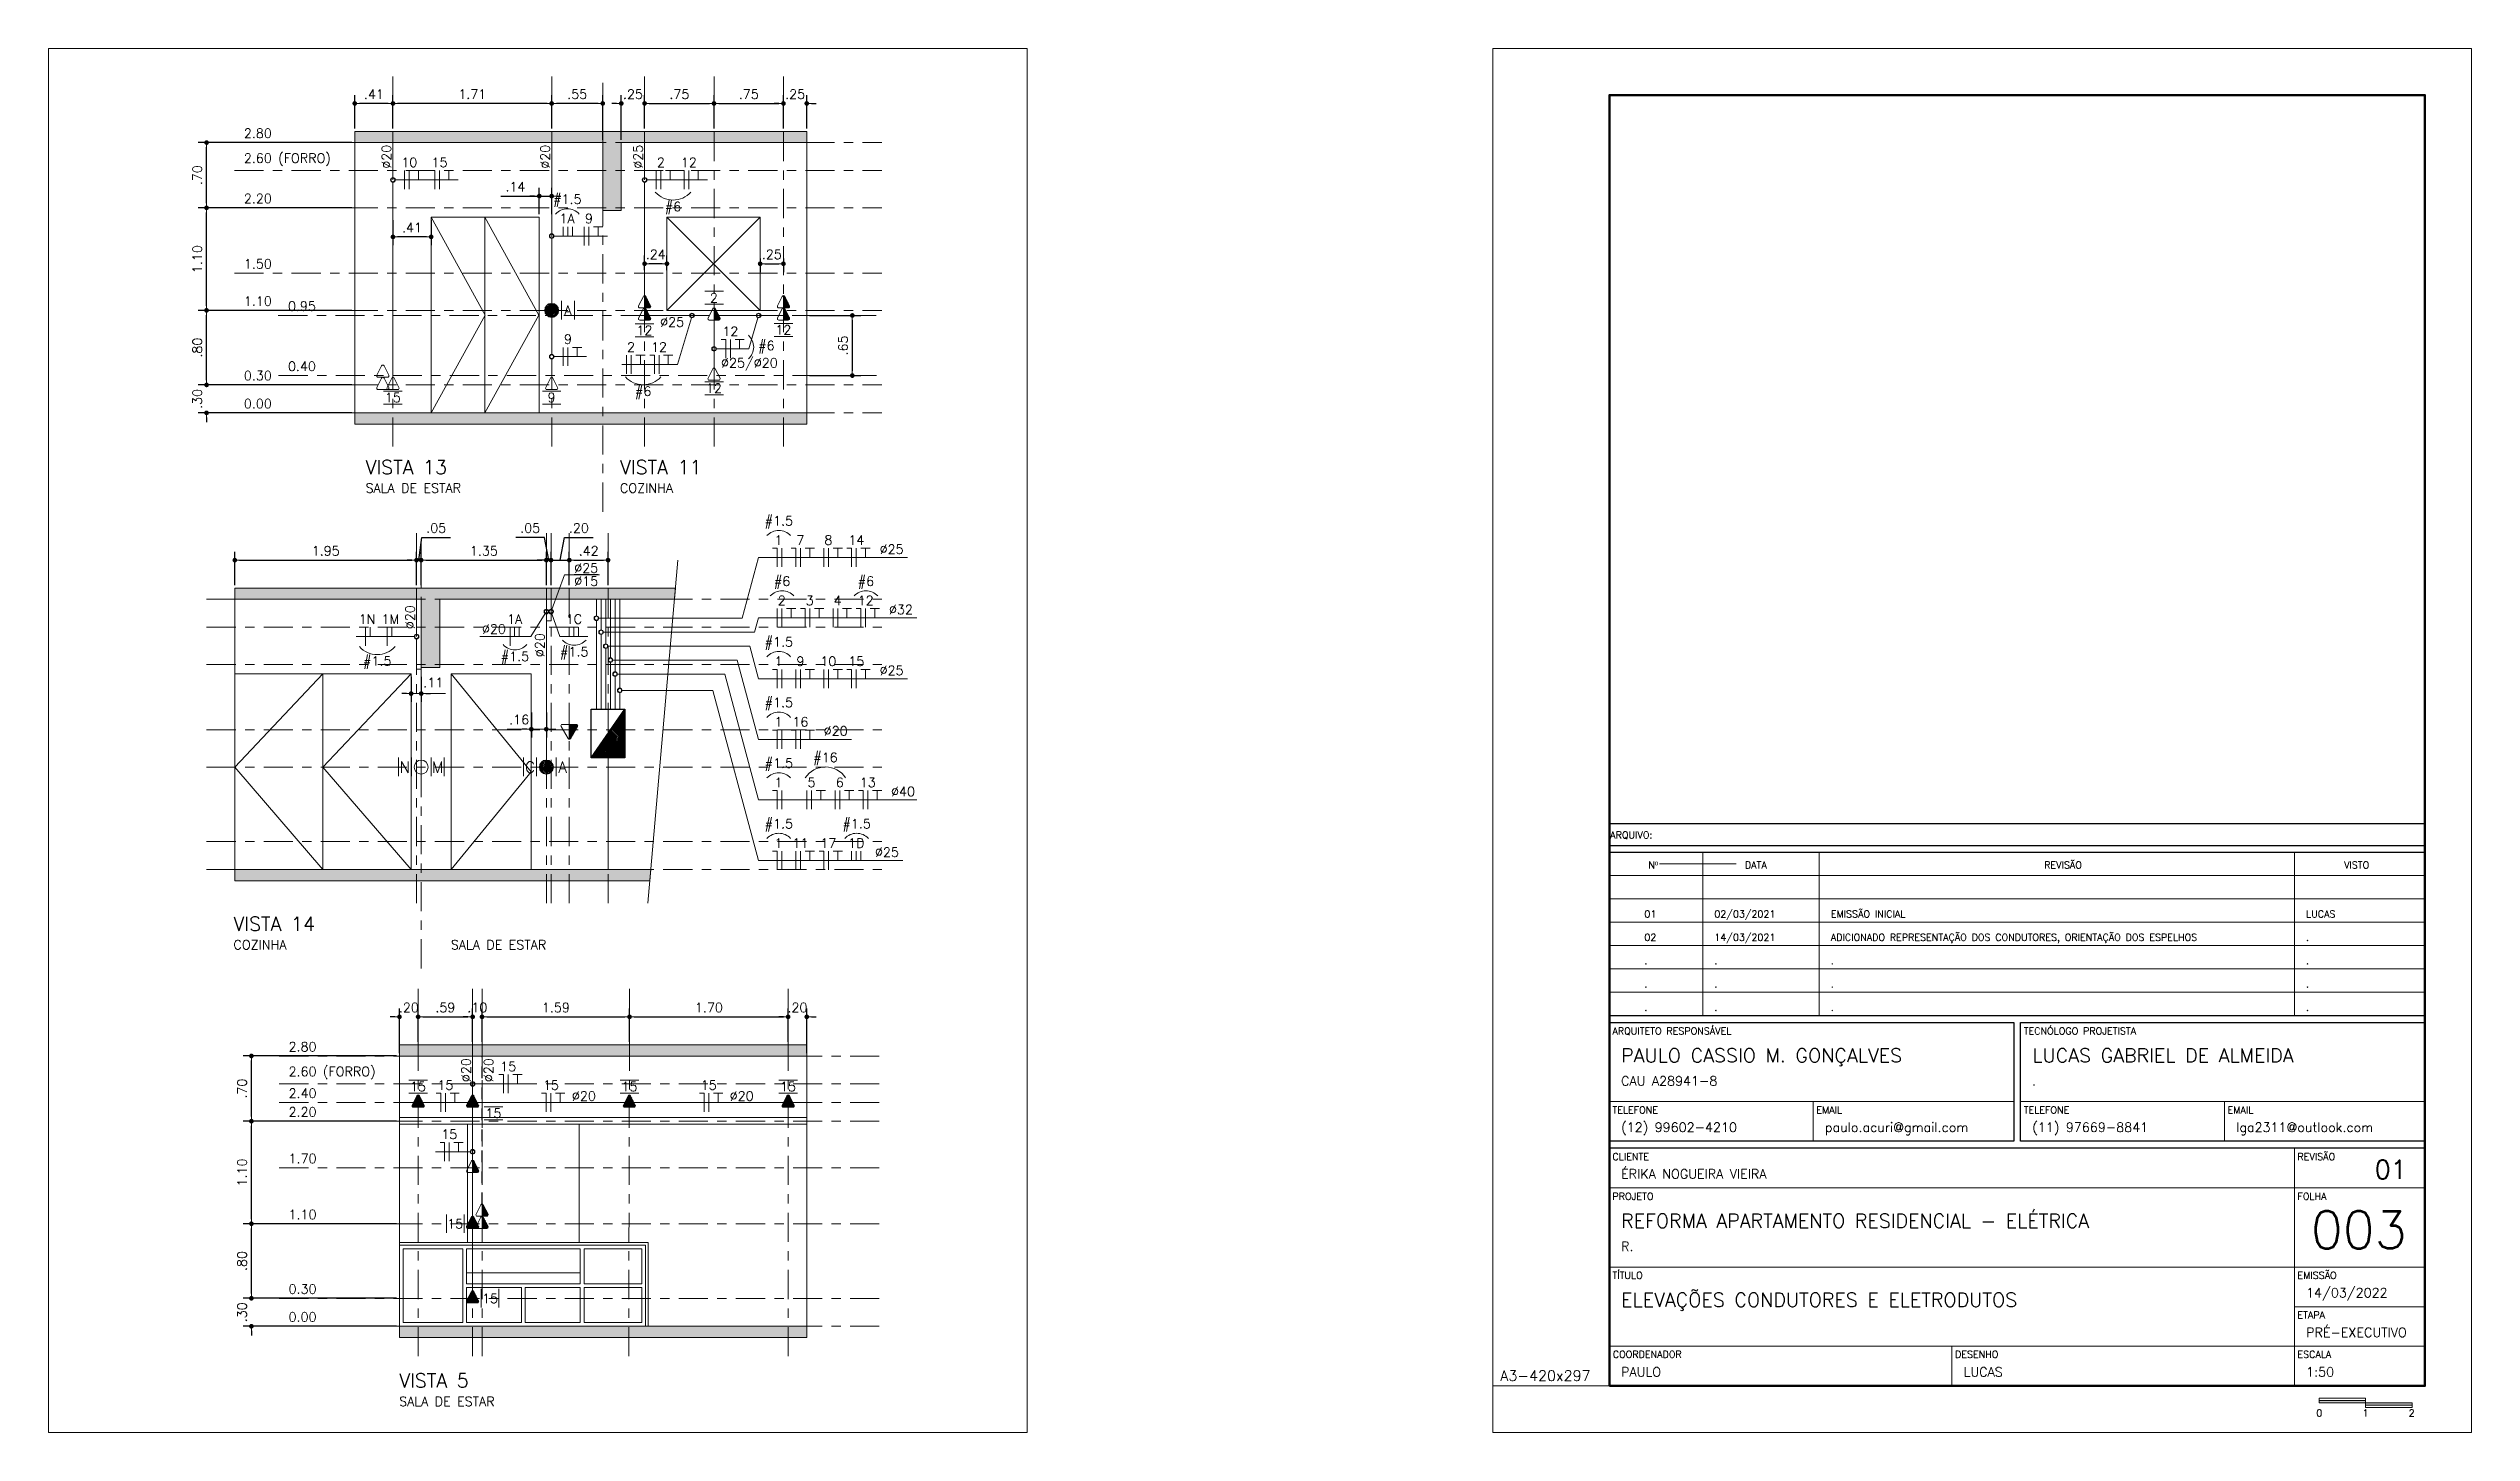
# Model space of a CAD drawing. Extents: x 0 to 175, y -16 to 63.
# Drawn here: x 116.41 to 142.41, y 37.72 to 52.57 of the extents above; entities that cross this region are included whole.
import ezdxf
from ezdxf.enums import TextEntityAlignment as Align

# ---------------------------------------------------------------- set-up
doc = ezdxf.new("R2010")
doc.units = 0
doc.header["$LTSCALE"] = 0.5
doc.header["$MEASUREMENT"] = 0
doc.header["$PDMODE"] = 34
doc.header["$PDSIZE"] = 0.1
doc.linetypes.add('CENTER', pattern=[2, 1.25, -0.25, 0.25, -0.25])
doc.linetypes.add('HIDDEN', pattern=[0.375, 0.25, -0.125])
doc.layers.get('0').update_dxf_attribs({"linetype": 'CONTINUOUS'})
doc.layers.get('DEFPOINTS').update_dxf_attribs({"linetype": 'CONTINUOUS'})
for name, color, linetype, lineweight in [('03', 3, 'CONTINUOUS', 20), ('COT01', 1, 'CONTINUOUS', 9), ('ELE01 - ELETROD', 40, 'CONTINUOUS', 20), ('ELE01 - INTER', 100, 'CONTINUOUS', 15), ('ELE01 - Q.DISTR', 4, 'CONTINUOUS', 30), ('ELE01 - TOM 127V', 130, 'CONTINUOUS', 15), ('ELE01 - TOM 127V TXT', 130, 'CONTINUOUS', 15), ('ELE02 - TELEFONE', 170, 'CONTINUOUS', 9), ('ELE03 - CIRCUITOS', 2, 'CONTINUOUS', 5), ('ELV01 - ELETRODUTOS PROJEÇÃO', 30, 'HIDDEN', 30), ('ELV01 - POR01', 20, 'CONTINUOUS', 9), ('ELV01 - TXT02', 2, 'CONTINUOUS', 20), ('ELV02 - JAN', 51, 'CONTINUOUS', 9), ('ELV02 - PAR01', 170, 'CONTINUOUS', 20), ('Simbologia', 122, 'CONTINUOUS', 20), ('TXT01', 7, 'CONTINUOUS', 9), ('TXT02', 2, 'CONTINUOUS', 20), ('TXT05', 4, 'CONTINUOUS', 30), ('TXT07', 6, 'CONTINUOUS', 50)]:
    doc.layers.add(name, color=color, linetype=linetype, lineweight=lineweight)
doc.layers.add('ARQ - HATCH 01', color=172, linetype='CONTINUOUS', transparency=0.6)
for name, color, linetype, lineweight, transparency in [('ARQ - POR01 TRANSPARENTE', 20, 'CONTINUOUS', 9, 0.45), ('ARQ02', 146, 'CONTINUOUS', 9, 0.45), ('EIXO REGUA 1', 250, 'CENTER', 5, 0.1), ('ELE01 - INTER HATCH', 100, 'CONTINUOUS', 15, 0.45), ('ELV01 - INTER', 100, 'CONTINUOUS', 20, 0.6), ('ELV01 - TOM 127', 130, 'CONTINUOUS', 20, 0.6)]:
    doc.layers.add(name, color=color, linetype=linetype, lineweight=lineweight, transparency=transparency)
for name, color, linetype, lineweight, true_color in [('ELE01 - TOM 220V', 242, 'CONTINUOUS', 15, 0xdf2935), ('ELE01 - TOM 220V TXT', 242, 'CONTINUOUS', 15, 0xdf2935), ('ELE03 - FASE', 242, 'CONTINUOUS', 20, 0xdf2935), ('ELE03 - NEUTRO', 141, 'CONTINUOUS', 20, 0x51d6ff), ('ELE03 - RETORNO', 173, 'CONTINUOUS', 20, 0x5767de), ('ELE03 - TERRA', 112, 'CONTINUOUS', 20, 0x0bde67)]:
    doc.layers.add(name, color=color, linetype=linetype, lineweight=lineweight, true_color=true_color)
doc.layers.add('LOGO', color=7, linetype='CONTINUOUS')
doc.layers.add('MARGEM', color=1, linetype='CONTINUOUS')
doc.styles.add('ROMANS', font='romans.shx')
doc.styles.add('SANSSERIF', font='sanss___.ttf')
doc.styles.get("Standard").update_dxf_attribs({"font": 'romans.shx'})
doc.dimstyles.new('STANDARD 50', dxfattribs={"dimscale": 0.5, "dimtxt": 0.2, "dimasz": 0.1, "dimexe": 0.18, "dimexo": 0.0625, "dimgap": 0.1, "dimtad": 1, "dimrnd": 0.005, "dimzin": 4, "dimdsep": 46, "dimtxsty": 'ROMANS', "dimblk": 'DOT', "dimcen": 0.1, "dimclrt": 3, "dimadec": 0, "dimazin": 0, "dimtfac": 1, "dimtix": 1, "dimtofl": 0, "dimtmove": 0, "dimatfit": 3, "dimldrblk": 'DOT', "dimfxl": 1, "dimtolj": 1, "dimtzin": 13, "dimarcsym": 0})
pattern_1 = [(315, (125.308162, 49.301858), (0.008838835, 0.008838835), [])]

msp = doc.modelspace()

# ---------------------------------------------------------------- texts
at = {"layer": 'ELE01 - INTER', "width": 0.048591, "attachment_point": 5}
for s, insert, char_height in [('A', (121.9869, 49.7609), 0.1), ('N', (120.2372, 44.8596), 0.12), ('M', (120.5872, 44.8596), 0.12), ('C', (121.5798, 44.8596), 0.12), ('A', (121.9298, 44.8596), 0.12)]:
    msp.add_mtext(s, dxfattribs=dict(at, insert=insert, char_height=char_height))
at = {"layer": 'ELE01 - TOM 127V TXT', "char_height": 0.1, "width": 0.048591, "attachment_point": 5}
for s, insert in [('12', (122.8075, 49.5451)), ('12', (124.2975, 49.5495)), ('12', (123.5527, 48.9246)), ('15', (120.1077, 48.8246)), ('15', (120.3777, 41.4316)), ('15', (122.6469, 41.4316)), ('15', (124.3477, 41.4316)), ('15', (121.1872, 41.1453)), ('15', (120.7767, 39.9596)), ('15', (121.1503, 39.1596))]:
    msp.add_mtext(s, dxfattribs=dict(at, insert=insert))
at = {"layer": 'ELE01 - TOM 220V TXT', "char_height": 0.1, "width": 0.048591, "attachment_point": 5}
for s, insert in [('2', (123.5527, 49.8946)), ('9', (121.8106, 48.8246))]:
    msp.add_mtext(s, dxfattribs=dict(at, insert=insert))
at = {"layer": 'ELV01 - TXT02', "char_height": 0.1, "attachment_point": 7, "style": 'ROMANS'}
for insert in [(118.509, 51.6096), (118.989, 41.8096)]:
    msp.add_mtext_dynamic_manual_height_columns('2.80', width=1.036598, gutter_width=0.75, heights=[0.1], dxfattribs=dict(at, insert=insert))
at = {"layer": 'ELV01 - TXT02', "char_height": 0.1, "width": 1.036598, "attachment_point": 7, "style": 'ROMANS'}
for s, insert in [('2.60 (FORRO)', (118.509, 51.3096)), ('2.20', (118.509, 50.9096)), ('1.50', (118.509, 50.2096)), ('1.10', (118.509, 49.8096)), ('0.95', (118.9822, 49.7546)), ('0.40', (118.9822, 49.1096)), ('0.30', (118.509, 49.0096)), ('0.00', (118.509, 48.7096)), ('2.60 (FORRO)', (118.989, 41.5096)), ('2.40', (118.989, 41.3096)), ('2.20', (118.989, 41.1096)), ('1.70', (118.989, 40.6096)), ('1.10', (118.989, 40.0096)), ('0.30', (118.989, 39.2096)), ('0.00', (118.989, 38.9096))]:
    msp.add_mtext(s, dxfattribs=dict(at, insert=insert))
at = {"layer": 'LOGO', "color": 2, "lineweight": 20, "style": 'ROMANS'}
for s, height, p in [('A3-420x297', 0.1125, (131.9906, 38.274)), ('0', 0.075, (140.7459, 37.8933)), ('1', 0.075, (141.2429, 37.8933)), ('2', 0.075, (141.7374, 37.8933))]:
    msp.add_text(s, height=height, dxfattribs=at).set_placement(p)
at = {"layer": 'Simbologia', "char_height": 0.1, "width": 0.270792, "rotation": 90, "style": 'ROMANS'}
for s, insert, attachment_point in [('%%C20', (119.989, 51.2796), 1), ('%%C20', (121.6919, 51.2796), 1), ('%%C25', (122.689, 51.2796), 1), ('%%C20', (120.2422, 46.3392), 1), ('%%C20', (121.6348, 46.0392), 1), ('%%C20', (120.8435, 41.4796), 1), ('%%C20', (121.1849, 41.4796), 7)]:
    msp.add_mtext(s, dxfattribs=dict(at, insert=insert, attachment_point=attachment_point))
at = {"layer": 'Simbologia', "char_height": 0.1, "style": 'ROMANS'}
for s, insert, width, attachment_point in [('#1.5', (121.9803, 50.936), 0.214896, 5), ('#6', (123.1143, 50.8569), 0.214896, 5), ('%%C25', (122.9757, 49.5846), 0.270792, 7), ('#6', (124.1155, 49.3653), 0.214896, 5), ('%%C25/%%C20', (123.6291, 49.247), 0.270792, 1), ('#6', (122.7939, 48.8755), 0.214896, 5), ('#1.5', (124.2493, 47.4855), 0.214896, 5), ('%%C25', (125.3308, 47.2471), 0.270792, 1), ('\\A1;\\S∅25/∅15; ', (122.054, 46.8046), 0.270792, 7), ('#6', (124.2844, 46.838), 0.214896, 5), ('#6', (125.1844, 46.838), 0.214896, 5), ('%%C32', (125.4308, 46.5996), 0.270792, 1), ('\\A1;%%C20 ', (121.0638, 46.2904), 0.270792, 7), ('#1.5', (119.9405, 45.9811), 0.214896, 5), ('#1.5', (121.4181, 46.0309), 0.214896, 5), ('#1.5', (122.054, 46.0804), 0.214896, 5), ('#1.5', (124.2493, 46.1855), 0.214896, 5), ('%%C25', (125.3308, 45.9471), 0.270792, 1), ('#1.5', (124.2493, 45.5355), 0.214896, 5), ('%%C20', (124.7308, 45.2971), 0.270792, 1), ('#16', (124.7496, 44.9474), 0.214896, 5), ('#1.5', (124.2493, 44.8855), 0.214896, 5), ('%%C40', (125.4535, 44.6471), 0.270792, 1), ('#1.5', (124.2493, 44.2355), 0.214896, 5), ('#1.5', (125.0844, 44.2355), 0.214896, 5), ('%%C25', (125.2808, 43.9971), 0.270792, 1), ('%%C20', (122.0291, 41.3796), 0.270792, 1), ('%%C20', (123.7219, 41.3796), 0.270792, 1)]:
    msp.add_mtext(s, dxfattribs=dict(at, insert=insert, width=width, attachment_point=attachment_point))
at = {"layer": 'TXT02', "style": 'ROMANS'}
for s, p in [('SALA DE ESTAR', (119.8148, 47.8034)), ('COZINHA', (122.5448, 47.8034)), ('COZINHA', (118.3973, 42.9034)), ('SALA DE ESTAR', (120.7298, 42.9034)), ('SALA DE ESTAR', (120.1755, 38.0034))]:
    msp.add_text(s, height=0.1, dxfattribs=at).set_placement(p)
at = {"layer": 'TXT02', "char_height": 0.1, "width": 0.214896, "attachment_point": 5}
for s, insert in [('10', (120.284, 51.3474)), ('15', (120.609, 51.3474)), ('2', (122.984, 51.3474)), ('12', (123.284, 51.3474)), ('1A', (121.9768, 50.7454)), ('9', (122.2119, 50.7454)), ('9', (121.9869, 49.4509)), ('2', (122.6636, 49.366)), ('12', (122.9636, 49.366)), ('12', (123.7291, 49.5348)), ('1', (124.2457, 47.2949)), ('7', (124.4808, 47.2949)), ('8', (124.7808, 47.2949)), ('14', (125.0808, 47.2949)), ('2', (124.2808, 46.6474)), ('3', (124.5808, 46.6474)), ('4', (124.8808, 46.6474)), ('12', (125.1808, 46.6474)), ('1N', (119.8304, 46.4474)), ('1M', (120.0804, 46.4474)), ('1A', (121.4148, 46.4474)), ('1C', (122.0508, 46.4474)), ('1', (124.2457, 45.9949)), ('9', (124.4808, 45.9949)), ('10', (124.7808, 45.9949)), ('15', (125.0808, 45.9949)), ('1', (124.2457, 45.3449)), ('16', (124.4808, 45.3449)), ('1', (124.2457, 44.6949)), ('5', (124.5996, 44.6949)), ('6', (124.9035, 44.6949)), ('13', (125.2035, 44.6949)), ('1', (124.2457, 44.0449)), ('11', (124.4808, 44.0449)), ('17', (124.7808, 44.0449)), ('1D', (125.0808, 44.0449)), ('15', (121.3458, 41.6474)), ('15', (120.6711, 41.4474)), ('15', (121.8041, 41.4474)), ('15', (123.4969, 41.4474)), ('15', (120.7137, 40.9204))]:
    msp.add_mtext(s, dxfattribs=dict(at, insert=insert))
at = {"layer": 'TXT05', "style": 'ROMANS'}
for s, p in [('VISTA 13', (119.8148, 48.0034)), ('VISTA 11', (122.5448, 48.0034)), ('VISTA 14', (118.3973, 43.1034)), ('VISTA 5', (120.1755, 38.2034))]:
    msp.add_text(s, height=0.15, dxfattribs=at).set_placement(p)

# ---------------------------------------------------------------- blocks, each defined once
blk = doc.blocks.new('_DOT')
at = {"color": 0, "linetype": 'ByBlock'}
blk.add_line((-0.5, 0), (-1, 0), dxfattribs=at)
at = {"color": 0, "linetype": 'ByBlock', "const_width": 0.5}
blk.add_lwpolyline([(-0.25, 0, 1), (0.25, 0, 1)], format="xyb", close=True, dxfattribs=at)
blk = doc.blocks.new('*D186')
at = {"layer": 'COT01', "color": 0, "lineweight": -2}
for p, q in [((119.668, 49.76), (118.019, 49.76)), ((118.109, 49.01), (118.109, 49.71)), ((119.668, 48.96), (118.019, 48.96))]:
    blk.add_line(p, q, dxfattribs=at)
at = {"layer": 'DEFPOINTS', "color": 0}
for p in [(118.109, 49.76), (119.699, 49.76), (119.699, 48.96)]:
    blk.add_point(p, dxfattribs=at)
at = {"layer": 'COT01', "color": 0, "lineweight": -2, "xscale": 0.05, "yscale": 0.05, "zscale": 0.05}
for p, rotation in [((118.109, 49.76), 90), ((118.109, 48.96), 270)]:
    blk.add_blockref('_DOT', p, dxfattribs=dict(at, rotation=rotation))
at = {"layer": 'COT01', "color": 3, "insert": (118.009, 49.36), "char_height": 0.1, "attachment_point": 5, "rotation": 90, "style": 'ROMANS'}
blk.add_mtext('\\A1;.80', dxfattribs=at)
blk = doc.blocks.new('*D187')
at = {"layer": 'COT01', "color": 0, "lineweight": -2}
for p, q in [((119.668, 50.86), (118.019, 50.86)), ((118.109, 49.81), (118.109, 50.81)), ((119.668, 49.76), (118.019, 49.76))]:
    blk.add_line(p, q, dxfattribs=at)
at = {"layer": 'DEFPOINTS', "color": 0}
for p in [(118.109, 50.86), (119.699, 50.86), (119.699, 49.76)]:
    blk.add_point(p, dxfattribs=at)
at = {"layer": 'COT01', "color": 0, "lineweight": -2, "xscale": 0.05, "yscale": 0.05, "zscale": 0.05}
for p, rotation in [((118.109, 50.86), 90), ((118.109, 49.76), 270)]:
    blk.add_blockref('_DOT', p, dxfattribs=dict(at, rotation=rotation))
at = {"layer": 'COT01', "color": 3, "insert": (118.009, 50.31), "char_height": 0.1, "attachment_point": 5, "rotation": 90, "style": 'ROMANS'}
blk.add_mtext('\\A1;1.10', dxfattribs=at)
blk = doc.blocks.new('*D188')
at = {"layer": 'COT01', "color": 0, "lineweight": -2}
for p, q in [((119.668, 51.56), (118.019, 51.56)), ((118.109, 50.91), (118.109, 51.51)), ((119.668, 50.86), (118.019, 50.86))]:
    blk.add_line(p, q, dxfattribs=at)
at = {"layer": 'DEFPOINTS', "color": 0}
for p in [(118.109, 51.56), (119.699, 51.56), (119.699, 50.86)]:
    blk.add_point(p, dxfattribs=at)
at = {"layer": 'COT01', "color": 0, "lineweight": -2, "xscale": 0.05, "yscale": 0.05, "zscale": 0.05}
for p, rotation in [((118.109, 51.56), 90), ((118.109, 50.86), 270)]:
    blk.add_blockref('_DOT', p, dxfattribs=dict(at, rotation=rotation))
at = {"layer": 'COT01', "color": 3, "insert": (118.009, 51.21), "char_height": 0.1, "attachment_point": 5, "rotation": 90, "style": 'ROMANS'}
blk.add_mtext('\\A1;.70', dxfattribs=at)
blk = doc.blocks.new('*D189')
at = {"layer": 'COT01', "color": 0, "lineweight": -2}
for p, q in [((119.668, 48.96), (118.019, 48.96)), ((118.109, 49.01), (118.109, 49.06)), ((119.668, 48.66), (118.019, 48.66)), ((118.109, 48.61), (118.109, 48.56))]:
    blk.add_line(p, q, dxfattribs=at)
at = {"layer": 'DEFPOINTS', "color": 0}
for p in [(119.699, 48.96), (118.109, 48.66), (119.699, 48.66)]:
    blk.add_point(p, dxfattribs=at)
at = {"layer": 'COT01', "color": 0, "lineweight": -2, "xscale": 0.05, "yscale": 0.05, "zscale": 0.05}
for p, rotation in [((118.109, 48.96), 270), ((118.109, 48.66), 90)]:
    blk.add_blockref('_DOT', p, dxfattribs=dict(at, rotation=rotation))
at = {"layer": 'COT01', "color": 3, "insert": (118.009, 48.81), "char_height": 0.1, "attachment_point": 5, "rotation": 90, "style": 'ROMANS'}
blk.add_mtext('\\A1;.30', dxfattribs=at)
blk = doc.blocks.new('*D190')
at = {"layer": 'COT01', "color": 0, "lineweight": -2}
for p, q in [((122.559, 51.591), (122.559, 52.07)), ((122.809, 51.711), (122.809, 52.07)), ((122.509, 51.98), (122.459, 51.98)), ((122.859, 51.98), (122.909, 51.98))]:
    blk.add_line(p, q, dxfattribs=at)
at = {"layer": 'DEFPOINTS', "color": 0}
for p in [(122.809, 51.98), (122.559, 51.56), (122.809, 51.68)]:
    blk.add_point(p, dxfattribs=at)
at = {"layer": 'COT01', "color": 0, "lineweight": -2, "xscale": 0.05, "yscale": 0.05, "zscale": 0.05}
blk.add_blockref('_DOT', (122.559, 51.98), dxfattribs=at)
at = {"layer": 'COT01', "color": 0, "lineweight": -2, "xscale": 0.05, "yscale": 0.05, "zscale": 0.05, "rotation": 180}
blk.add_blockref('_DOT', (122.809, 51.98), dxfattribs=at)
at = {"layer": 'COT01', "color": 3, "insert": (122.684, 52.08), "char_height": 0.1, "attachment_point": 5, "style": 'ROMANS'}
blk.add_mtext('\\A1;.25', dxfattribs=at)
blk = doc.blocks.new('*D191')
at = {"layer": 'COT01', "color": 0, "lineweight": -2}
for p, q in [((122.809, 51.711), (122.809, 52.07)), ((123.554, 51.711), (123.554, 52.07)), ((122.859, 51.98), (123.504, 51.98))]:
    blk.add_line(p, q, dxfattribs=at)
at = {"layer": 'DEFPOINTS', "color": 0}
for p in [(123.554, 51.98), (122.809, 51.68), (123.554, 51.68)]:
    blk.add_point(p, dxfattribs=at)
at = {"layer": 'COT01', "color": 0, "lineweight": -2, "xscale": 0.05, "yscale": 0.05, "zscale": 0.05, "rotation": 180}
blk.add_blockref('_DOT', (122.809, 51.98), dxfattribs=at)
at = {"layer": 'COT01', "color": 0, "lineweight": -2, "xscale": 0.05, "yscale": 0.05, "zscale": 0.05}
blk.add_blockref('_DOT', (123.554, 51.98), dxfattribs=at)
at = {"layer": 'COT01', "color": 3, "insert": (123.182, 52.08), "char_height": 0.1, "attachment_point": 5, "style": 'ROMANS'}
blk.add_mtext('\\A1;.75', dxfattribs=at)
blk = doc.blocks.new('*D192')
at = {"layer": 'COT01', "color": 0, "lineweight": -2}
for p, q in [((123.554, 51.711), (123.554, 52.07)), ((124.299, 51.711), (124.299, 52.07)), ((123.604, 51.98), (124.249, 51.98))]:
    blk.add_line(p, q, dxfattribs=at)
at = {"layer": 'DEFPOINTS', "color": 0}
for p in [(124.299, 51.98), (123.554, 51.68), (124.299, 51.68)]:
    blk.add_point(p, dxfattribs=at)
at = {"layer": 'COT01', "color": 0, "lineweight": -2, "xscale": 0.05, "yscale": 0.05, "zscale": 0.05, "rotation": 180}
blk.add_blockref('_DOT', (123.554, 51.98), dxfattribs=at)
at = {"layer": 'COT01', "color": 0, "lineweight": -2, "xscale": 0.05, "yscale": 0.05, "zscale": 0.05}
blk.add_blockref('_DOT', (124.299, 51.98), dxfattribs=at)
at = {"layer": 'COT01', "color": 3, "insert": (123.927, 52.08), "char_height": 0.1, "attachment_point": 5, "style": 'ROMANS'}
blk.add_mtext('\\A1;.75', dxfattribs=at)
blk = doc.blocks.new('*D193')
at = {"layer": 'COT01', "color": 0, "lineweight": -2}
for p, q in [((124.299, 51.711), (124.299, 52.07)), ((124.549, 51.711), (124.549, 52.07)), ((124.249, 51.98), (124.199, 51.98)), ((124.599, 51.98), (124.649, 51.98))]:
    blk.add_line(p, q, dxfattribs=at)
at = {"layer": 'DEFPOINTS', "color": 0}
for p in [(124.549, 51.98), (124.299, 51.68), (124.549, 51.68)]:
    blk.add_point(p, dxfattribs=at)
at = {"layer": 'COT01', "color": 0, "lineweight": -2, "xscale": 0.05, "yscale": 0.05, "zscale": 0.05}
blk.add_blockref('_DOT', (124.299, 51.98), dxfattribs=at)
at = {"layer": 'COT01', "color": 0, "lineweight": -2, "xscale": 0.05, "yscale": 0.05, "zscale": 0.05, "rotation": 180}
blk.add_blockref('_DOT', (124.549, 51.98), dxfattribs=at)
at = {"layer": 'COT01', "color": 3, "insert": (124.424, 52.08), "char_height": 0.1, "attachment_point": 5, "style": 'ROMANS'}
blk.add_mtext('\\A1;.25', dxfattribs=at)
blk = doc.blocks.new('*D194')
at = {"layer": 'COT01', "color": 0, "lineweight": -2}
for p, q in [((121.812, 51.711), (121.812, 52.07)), ((122.36, 51.591), (122.36, 52.07)), ((122.31, 51.98), (121.862, 51.98))]:
    blk.add_line(p, q, dxfattribs=at)
at = {"layer": 'DEFPOINTS', "color": 0}
for p in [(121.812, 51.98), (121.812, 51.68), (122.36, 51.56)]:
    blk.add_point(p, dxfattribs=at)
at = {"layer": 'COT01', "color": 0, "lineweight": -2, "xscale": 0.05, "yscale": 0.05, "zscale": 0.05, "rotation": 180}
blk.add_blockref('_DOT', (121.812, 51.98), dxfattribs=at)
at = {"layer": 'COT01', "color": 0, "lineweight": -2, "xscale": 0.05, "yscale": 0.05, "zscale": 0.05}
blk.add_blockref('_DOT', (122.36, 51.98), dxfattribs=at)
at = {"layer": 'COT01', "color": 3, "insert": (122.086, 52.08), "char_height": 0.1, "attachment_point": 5, "style": 'ROMANS'}
blk.add_mtext('\\A1;.55', dxfattribs=at)
blk = doc.blocks.new('*D195')
at = {"layer": 'COT01', "color": 0, "lineweight": -2}
for p, q in [((120.109, 51.711), (120.109, 52.07)), ((121.812, 51.711), (121.812, 52.07)), ((121.762, 51.98), (120.159, 51.98))]:
    blk.add_line(p, q, dxfattribs=at)
at = {"layer": 'DEFPOINTS', "color": 0}
for p in [(120.109, 51.98), (120.109, 51.68), (121.812, 51.68)]:
    blk.add_point(p, dxfattribs=at)
at = {"layer": 'COT01', "color": 0, "lineweight": -2, "xscale": 0.05, "yscale": 0.05, "zscale": 0.05, "rotation": 180}
blk.add_blockref('_DOT', (120.109, 51.98), dxfattribs=at)
at = {"layer": 'COT01', "color": 0, "lineweight": -2, "xscale": 0.05, "yscale": 0.05, "zscale": 0.05}
blk.add_blockref('_DOT', (121.812, 51.98), dxfattribs=at)
at = {"layer": 'COT01', "color": 3, "insert": (120.96, 52.08), "char_height": 0.1, "attachment_point": 5, "style": 'ROMANS'}
blk.add_mtext('\\A1;1.71', dxfattribs=at)
blk = doc.blocks.new('*D196')
at = {"layer": 'COT01', "color": 0, "lineweight": -2}
for p, q in [((119.699, 51.711), (119.699, 52.07)), ((120.109, 51.711), (120.109, 52.07)), ((120.059, 51.98), (119.749, 51.98))]:
    blk.add_line(p, q, dxfattribs=at)
at = {"layer": 'DEFPOINTS', "color": 0}
for p in [(119.699, 51.98), (119.699, 51.68), (120.109, 51.68)]:
    blk.add_point(p, dxfattribs=at)
at = {"layer": 'COT01', "color": 0, "lineweight": -2, "xscale": 0.05, "yscale": 0.05, "zscale": 0.05, "rotation": 180}
blk.add_blockref('_DOT', (119.699, 51.98), dxfattribs=at)
at = {"layer": 'COT01', "color": 0, "lineweight": -2, "xscale": 0.05, "yscale": 0.05, "zscale": 0.05}
blk.add_blockref('_DOT', (120.109, 51.98), dxfattribs=at)
at = {"layer": 'COT01', "color": 3, "insert": (119.904, 52.08), "char_height": 0.1, "attachment_point": 5, "style": 'ROMANS'}
blk.add_mtext('\\A1;.41', dxfattribs=at)
blk = doc.blocks.new('*U183')
at = {"lineweight": 9}
h = blk.add_hatch(dxfattribs=at)
h.set_pattern_fill('ANSI31', color=256, scale=0.075, angle=-90)
h.paths.add_polyline_path([(0, -0.232, -0.284079), (-0.013, -0.224), (-0.064, -0.123, -0.557537), (-0.051, -0.101), (0, -0.101)])
blk.add_line((0, -0.232), (0, -0.101))
blk.add_lwpolyline([(0.064, -0.123), (0.013, -0.224, -0.618034), (-0.013, -0.224), (-0.064, -0.123, -0.557537), (-0.051, -0.101), (0.051, -0.101, -0.557537)], format="xyb", close=True)
blk = doc.blocks.new('*U184')
blk.add_lwpolyline([(0.064, -0.123), (0.013, -0.224, -0.618034), (-0.013, -0.224), (-0.064, -0.123, -0.557537), (-0.051, -0.101), (0.051, -0.101, -0.557537)], format="xyb", close=True)
blk = doc.blocks.new('*D198')
at = {"layer": 'COT01', "color": 0, "lineweight": -2}
for p, q in [((121.268, 50.986), (121.679, 50.986)), ((121.629, 50.986), (121.579, 50.986)), ((121.679, 50.791), (121.679, 51.076)), ((121.679, 50.986), (121.812, 50.986)), ((121.812, 50.791), (121.812, 51.076)), ((121.862, 50.986), (121.912, 50.986))]:
    blk.add_line(p, q, dxfattribs=at)
at = {"layer": 'DEFPOINTS', "color": 0}
for p in [(121.812, 50.986), (121.679, 50.76), (121.812, 50.76)]:
    blk.add_point(p, dxfattribs=at)
at = {"layer": 'COT01', "color": 0, "lineweight": -2, "xscale": 0.05, "yscale": 0.05, "zscale": 0.05}
blk.add_blockref('_DOT', (121.679, 50.986), dxfattribs=at)
at = {"layer": 'COT01', "color": 0, "lineweight": -2, "xscale": 0.05, "yscale": 0.05, "zscale": 0.05, "rotation": 180}
blk.add_blockref('_DOT', (121.812, 50.986), dxfattribs=at)
at = {"layer": 'COT01', "color": 3, "insert": (121.423, 51.086), "char_height": 0.1, "attachment_point": 5, "style": 'ROMANS'}
blk.add_mtext('\\A1;.14', dxfattribs=at)
blk = doc.blocks.new('*D199')
at = {"layer": 'COT01', "color": 0, "lineweight": -2}
for p, q in [((124.049, 50.318), (124.049, 50.17)), ((124.099, 50.26), (124.249, 50.26)), ((124.299, 50.318), (124.299, 50.17))]:
    blk.add_line(p, q, dxfattribs=at)
at = {"layer": 'DEFPOINTS', "color": 0}
for p in [(124.049, 50.35), (124.299, 50.35), (124.299, 50.26)]:
    blk.add_point(p, dxfattribs=at)
at = {"layer": 'COT01', "color": 0, "lineweight": -2, "xscale": 0.05, "yscale": 0.05, "zscale": 0.05, "rotation": 180}
blk.add_blockref('_DOT', (124.049, 50.26), dxfattribs=at)
at = {"layer": 'COT01', "color": 0, "lineweight": -2, "xscale": 0.05, "yscale": 0.05, "zscale": 0.05}
blk.add_blockref('_DOT', (124.299, 50.26), dxfattribs=at)
at = {"layer": 'COT01', "color": 3, "insert": (124.174, 50.36), "char_height": 0.1, "attachment_point": 5, "style": 'ROMANS'}
blk.add_mtext('\\A1;.25', dxfattribs=at)
blk = doc.blocks.new('*D200')
at = {"layer": 'COT01', "color": 0, "lineweight": -2}
for p, q in [((122.809, 50.191), (122.809, 50.35)), ((122.999, 50.26), (122.859, 50.26)), ((123.049, 50.191), (123.049, 50.35))]:
    blk.add_line(p, q, dxfattribs=at)
at = {"layer": 'DEFPOINTS', "color": 0}
for p in [(122.809, 50.26), (122.809, 50.16), (123.049, 50.16)]:
    blk.add_point(p, dxfattribs=at)
at = {"layer": 'COT01', "color": 0, "lineweight": -2, "xscale": 0.05, "yscale": 0.05, "zscale": 0.05, "rotation": 180}
blk.add_blockref('_DOT', (122.809, 50.26), dxfattribs=at)
at = {"layer": 'COT01', "color": 0, "lineweight": -2, "xscale": 0.05, "yscale": 0.05, "zscale": 0.05}
blk.add_blockref('_DOT', (123.049, 50.26), dxfattribs=at)
at = {"layer": 'COT01', "color": 3, "insert": (122.929, 50.36), "char_height": 0.1, "attachment_point": 5, "style": 'ROMANS'}
blk.add_mtext('\\A1;.24', dxfattribs=at)
blk = doc.blocks.new('*D201')
at = {"layer": 'COT01', "color": 0, "lineweight": -2}
for p, q in [((120.109, 50.728), (120.109, 50.458)), ((120.519, 50.728), (120.519, 50.458)), ((120.469, 50.548), (120.159, 50.548))]:
    blk.add_line(p, q, dxfattribs=at)
at = {"layer": 'DEFPOINTS', "color": 0}
for p in [(120.109, 50.76), (120.519, 50.76), (120.109, 50.548)]:
    blk.add_point(p, dxfattribs=at)
at = {"layer": 'COT01', "color": 0, "lineweight": -2, "xscale": 0.05, "yscale": 0.05, "zscale": 0.05, "rotation": 180}
blk.add_blockref('_DOT', (120.109, 50.548), dxfattribs=at)
at = {"layer": 'COT01', "color": 0, "lineweight": -2, "xscale": 0.05, "yscale": 0.05, "zscale": 0.05}
blk.add_blockref('_DOT', (120.519, 50.548), dxfattribs=at)
at = {"layer": 'COT01', "color": 3, "insert": (120.314, 50.648), "char_height": 0.1, "attachment_point": 5, "style": 'ROMANS'}
blk.add_mtext('\\A1;.41', dxfattribs=at)
blk = doc.blocks.new('Fio-TERRA')
at = {"layer": 'ELE03 - TERRA'}
for p, q in [((-0.1, 0.2), (0.1, 0.2)), ((0, 0), (0, 0.2))]:
    blk.add_line(p, q, dxfattribs=at)
blk = doc.blocks.new('Fio-NEUTRO')
at = {"layer": 'ELE03 - NEUTRO'}
for p, q in [((0, 0.2), (0.1, 0.2)), ((0, -0.2), (0, 0.2))]:
    blk.add_line(p, q, dxfattribs=at)
blk = doc.blocks.new('Fio-FASE')
at = {"layer": 'ELE03 - FASE'}
blk.add_line((0, -0.2), (0, 0.2), dxfattribs=at)
blk = doc.blocks.new('Fio-RETORNO')
at = {"layer": 'ELE03 - RETORNO'}
blk.add_line((0, 0), (0, 0.2), dxfattribs=at)
blk = doc.blocks.new('*D197')
at = {"layer": 'COT01', "color": 0, "lineweight": -2}
for p, q in [((124.58, 49.705), (125.128, 49.705)), ((125.038, 49.655), (125.038, 49.11)), ((124.58, 49.06), (125.128, 49.06))]:
    blk.add_line(p, q, dxfattribs=at)
at = {"layer": 'DEFPOINTS', "color": 0}
for p in [(124.549, 49.705), (124.549, 49.06), (125.038, 49.06)]:
    blk.add_point(p, dxfattribs=at)
at = {"layer": 'COT01', "color": 0, "lineweight": -2, "xscale": 0.05, "yscale": 0.05, "zscale": 0.05}
for p, rotation in [((125.038, 49.705), 90), ((125.038, 49.06), 270)]:
    blk.add_blockref('_DOT', p, dxfattribs=dict(at, rotation=rotation))
at = {"layer": 'COT01', "color": 3, "insert": (124.938, 49.382), "char_height": 0.1, "attachment_point": 5, "rotation": 90, "style": 'ROMANS'}
blk.add_mtext('\\A1;.65', dxfattribs=at)
blk = doc.blocks.new('*D203')
at = {"layer": 'COT01', "color": 0, "lineweight": -2}
for p, q in [((118.412, 46.811), (118.412, 47.17)), ((118.462, 47.08), (120.312, 47.08)), ((120.362, 46.811), (120.362, 47.17))]:
    blk.add_line(p, q, dxfattribs=at)
at = {"layer": 'DEFPOINTS', "color": 0}
for p in [(120.362, 47.08), (118.412, 46.78), (120.362, 46.78)]:
    blk.add_point(p, dxfattribs=at)
at = {"layer": 'COT01', "color": 0, "lineweight": -2, "xscale": 0.05, "yscale": 0.05, "zscale": 0.05, "rotation": 180}
blk.add_blockref('_DOT', (118.412, 47.08), dxfattribs=at)
at = {"layer": 'COT01', "color": 0, "lineweight": -2, "xscale": 0.05, "yscale": 0.05, "zscale": 0.05}
blk.add_blockref('_DOT', (120.362, 47.08), dxfattribs=at)
at = {"layer": 'COT01', "color": 3, "insert": (119.387, 47.18), "char_height": 0.1, "attachment_point": 5, "style": 'ROMANS'}
blk.add_mtext('\\A1;1.95', dxfattribs=at)
blk = doc.blocks.new('*D204')
at = {"layer": 'COT01', "color": 0, "lineweight": -2}
for p, q in [((120.412, 46.811), (120.412, 47.17)), ((120.462, 47.08), (121.705, 47.08)), ((121.755, 46.811), (121.755, 47.17))]:
    blk.add_line(p, q, dxfattribs=at)
at = {"layer": 'DEFPOINTS', "color": 0}
for p in [(121.755, 47.08), (120.412, 46.78), (121.755, 46.78)]:
    blk.add_point(p, dxfattribs=at)
at = {"layer": 'COT01', "color": 0, "lineweight": -2, "xscale": 0.05, "yscale": 0.05, "zscale": 0.05, "rotation": 180}
blk.add_blockref('_DOT', (120.412, 47.08), dxfattribs=at)
at = {"layer": 'COT01', "color": 0, "lineweight": -2, "xscale": 0.05, "yscale": 0.05, "zscale": 0.05}
blk.add_blockref('_DOT', (121.755, 47.08), dxfattribs=at)
at = {"layer": 'COT01', "color": 3, "insert": (121.084, 47.18), "char_height": 0.1, "attachment_point": 5, "style": 'ROMANS'}
blk.add_mtext('\\A1;1.35', dxfattribs=at)
blk = doc.blocks.new('*D205')
at = {"layer": 'COT01', "color": 0, "lineweight": -2}
for p, q in [((121.903, 47.08), (121.951, 47.324)), ((121.951, 47.324), (122.256, 47.324)), ((121.755, 47.08), (121.705, 47.08)), ((121.805, 46.811), (121.805, 47.17)), ((121.805, 47.08), (122.001, 47.08)), ((122.001, 46.811), (122.001, 47.17)), ((122.051, 47.08), (122.101, 47.08))]:
    blk.add_line(p, q, dxfattribs=at)
at = {"layer": 'DEFPOINTS', "color": 0}
for p in [(122.001, 47.08), (121.805, 46.78), (122.001, 46.78)]:
    blk.add_point(p, dxfattribs=at)
at = {"layer": 'COT01', "color": 0, "lineweight": -2, "xscale": 0.05, "yscale": 0.05, "zscale": 0.05}
blk.add_blockref('_DOT', (121.805, 47.08), dxfattribs=at)
at = {"layer": 'COT01', "color": 0, "lineweight": -2, "xscale": 0.05, "yscale": 0.05, "zscale": 0.05, "rotation": 180}
blk.add_blockref('_DOT', (122.001, 47.08), dxfattribs=at)
at = {"layer": 'COT01', "color": 3, "insert": (122.104, 47.424), "char_height": 0.1, "attachment_point": 5, "style": 'ROMANS'}
blk.add_mtext('\\A1;.20', dxfattribs=at)
blk = doc.blocks.new('*D206')
at = {"layer": 'COT01', "color": 0, "lineweight": -2}
for p, q in [((122.001, 46.811), (122.001, 47.17)), ((122.051, 47.08), (122.367, 47.08)), ((122.417, 46.811), (122.417, 47.17))]:
    blk.add_line(p, q, dxfattribs=at)
at = {"layer": 'DEFPOINTS', "color": 0}
for p in [(122.417, 47.08), (122.001, 46.78), (122.417, 46.78)]:
    blk.add_point(p, dxfattribs=at)
at = {"layer": 'COT01', "color": 0, "lineweight": -2, "xscale": 0.05, "yscale": 0.05, "zscale": 0.05, "rotation": 180}
blk.add_blockref('_DOT', (122.001, 47.08), dxfattribs=at)
at = {"layer": 'COT01', "color": 0, "lineweight": -2, "xscale": 0.05, "yscale": 0.05, "zscale": 0.05}
blk.add_blockref('_DOT', (122.417, 47.08), dxfattribs=at)
at = {"layer": 'COT01', "color": 3, "insert": (122.209, 47.18), "char_height": 0.1, "attachment_point": 5, "style": 'ROMANS'}
blk.add_mtext('\\A1;.42', dxfattribs=at)
blk = doc.blocks.new('*D202')
at = {"layer": 'COT01', "color": 0, "lineweight": -2}
for p, q in [((120.387, 47.08), (120.42, 47.324)), ((120.42, 47.324), (120.725, 47.324)), ((120.312, 47.08), (120.262, 47.08)), ((120.362, 46.811), (120.362, 47.17)), ((120.362, 47.08), (120.412, 47.08)), ((120.412, 46.811), (120.412, 47.17)), ((120.462, 47.08), (120.512, 47.08))]:
    blk.add_line(p, q, dxfattribs=at)
at = {"layer": 'DEFPOINTS', "color": 0}
for p in [(120.412, 47.08), (120.362, 46.78), (120.412, 46.78)]:
    blk.add_point(p, dxfattribs=at)
at = {"layer": 'COT01', "color": 0, "lineweight": -2, "xscale": 0.05, "yscale": 0.05, "zscale": 0.05}
blk.add_blockref('_DOT', (120.362, 47.08), dxfattribs=at)
at = {"layer": 'COT01', "color": 0, "lineweight": -2, "xscale": 0.05, "yscale": 0.05, "zscale": 0.05, "rotation": 180}
blk.add_blockref('_DOT', (120.412, 47.08), dxfattribs=at)
at = {"layer": 'COT01', "color": 3, "insert": (120.573, 47.424), "char_height": 0.1, "attachment_point": 5, "style": 'ROMANS'}
blk.add_mtext('\\A1;.05', dxfattribs=at)
blk = doc.blocks.new('ELE-INTERFONE')
at = {"layer": 'ELE02 - TELEFONE'}
h = blk.add_hatch(dxfattribs=at)
h.set_pattern_fill('ANSI31', color=256, scale=0.075, angle=90)
h.set_pattern_definition([(135, (-88.511439, -7.067447), (-0.0066291261, -0.0066291261), [])])
h.paths.add_polyline_path([(0, 0, 0.267949), (-0.008, 0.013), (-0.138, 0.088, 0.57735), (-0.16, 0.075), (-0.16, 0)])
blk.add_line((0, 0), (-0.16, 0), dxfattribs=at)
blk.add_lwpolyline([(-0.16, 0.075), (-0.16, -0.075, 0.57735), (-0.138, -0.088), (-0.008, -0.013, 0.57735), (-0.008, 0.013), (-0.138, 0.088, 0.57735)], format="xyb", close=True, dxfattribs=at)
blk = doc.blocks.new('*D209')
at = {"layer": 'COT01', "color": 0, "lineweight": -2}
for p, q in [((121.734, 47.324), (121.429, 47.324)), ((121.78, 47.08), (121.734, 47.324)), ((121.705, 47.08), (121.655, 47.08)), ((121.755, 46.811), (121.755, 47.17)), ((121.755, 47.08), (121.805, 47.08)), ((121.805, 46.811), (121.805, 47.17)), ((121.855, 47.08), (121.905, 47.08))]:
    blk.add_line(p, q, dxfattribs=at)
at = {"layer": 'DEFPOINTS', "color": 0}
for p in [(121.805, 47.08), (121.755, 46.78), (121.805, 46.78)]:
    blk.add_point(p, dxfattribs=at)
at = {"layer": 'COT01', "color": 0, "lineweight": -2, "xscale": 0.05, "yscale": 0.05, "zscale": 0.05}
blk.add_blockref('_DOT', (121.755, 47.08), dxfattribs=at)
at = {"layer": 'COT01', "color": 0, "lineweight": -2, "xscale": 0.05, "yscale": 0.05, "zscale": 0.05, "rotation": 180}
blk.add_blockref('_DOT', (121.805, 47.08), dxfattribs=at)
at = {"layer": 'COT01', "color": 3, "insert": (121.581, 47.424), "char_height": 0.1, "attachment_point": 5, "style": 'ROMANS'}
blk.add_mtext('\\A1;.05', dxfattribs=at)
blk = doc.blocks.new('*D207')
at = {"layer": 'COT01', "color": 0, "lineweight": -2}
for p, q in [((120.304, 45.828), (120.304, 45.558)), ((120.412, 45.828), (120.412, 45.558)), ((120.254, 45.648), (120.204, 45.648)), ((120.462, 45.648), (120.512, 45.648))]:
    blk.add_line(p, q, dxfattribs=at)
at = {"layer": 'DEFPOINTS', "color": 0}
for p in [(120.304, 45.86), (120.412, 45.86), (120.304, 45.648)]:
    blk.add_point(p, dxfattribs=at)
at = {"layer": 'COT01', "color": 0, "lineweight": -2, "xscale": 0.05, "yscale": 0.05, "zscale": 0.05}
blk.add_blockref('_DOT', (120.304, 45.648), dxfattribs=at)
at = {"layer": 'COT01', "color": 0, "lineweight": -2, "xscale": 0.05, "yscale": 0.05, "zscale": 0.05, "rotation": 180}
blk.add_blockref('_DOT', (120.412, 45.648), dxfattribs=at)
at = {"layer": 'COT01', "color": 3, "insert": (120.542, 45.766), "char_height": 0.1, "attachment_point": 5, "style": 'ROMANS'}
blk.add_mtext('\\A1;.11', dxfattribs=at)
blk = doc.blocks.new('*D208')
at = {"layer": 'COT01', "color": 0, "lineweight": -2}
for p, q in [((121.544, 45.266), (121.494, 45.266)), ((121.594, 45.446), (121.594, 45.176)), ((121.755, 45.446), (121.755, 45.176)), ((121.805, 45.266), (121.855, 45.266))]:
    blk.add_line(p, q, dxfattribs=at)
at = {"layer": 'DEFPOINTS', "color": 0}
for p in [(121.594, 45.477), (121.755, 45.477), (121.755, 45.266)]:
    blk.add_point(p, dxfattribs=at)
at = {"layer": 'COT01', "color": 0, "lineweight": -2, "xscale": 0.05, "yscale": 0.05, "zscale": 0.05}
blk.add_blockref('_DOT', (121.594, 45.266), dxfattribs=at)
at = {"layer": 'COT01', "color": 0, "lineweight": -2, "xscale": 0.05, "yscale": 0.05, "zscale": 0.05, "rotation": 180}
blk.add_blockref('_DOT', (121.755, 45.266), dxfattribs=at)
at = {"layer": 'COT01', "color": 3, "insert": (121.464, 45.369), "char_height": 0.1, "attachment_point": 5, "style": 'ROMANS'}
blk.add_mtext('\\A1;.16', dxfattribs=at)
blk = doc.blocks.new('*D210')
at = {"layer": 'COT01', "color": 0, "lineweight": -2}
for p, q in [((120.129, 42.18), (120.079, 42.18)), ((120.179, 41.791), (120.179, 42.27)), ((120.379, 41.911), (120.379, 42.27)), ((120.429, 42.18), (120.479, 42.18))]:
    blk.add_line(p, q, dxfattribs=at)
at = {"layer": 'DEFPOINTS', "color": 0}
for p in [(120.379, 42.18), (120.379, 41.88), (120.179, 41.76)]:
    blk.add_point(p, dxfattribs=at)
at = {"layer": 'COT01', "color": 0, "lineweight": -2, "xscale": 0.05, "yscale": 0.05, "zscale": 0.05}
blk.add_blockref('_DOT', (120.179, 42.18), dxfattribs=at)
at = {"layer": 'COT01', "color": 0, "lineweight": -2, "xscale": 0.05, "yscale": 0.05, "zscale": 0.05, "rotation": 180}
blk.add_blockref('_DOT', (120.379, 42.18), dxfattribs=at)
at = {"layer": 'COT01', "color": 3, "insert": (120.279, 42.28), "char_height": 0.1, "attachment_point": 5, "style": 'ROMANS'}
blk.add_mtext('\\A1;.20', dxfattribs=at)
blk = doc.blocks.new('*D211')
at = {"layer": 'COT01', "color": 0, "lineweight": -2}
for p, q in [((120.379, 41.911), (120.379, 42.27)), ((120.429, 42.18), (120.914, 42.18)), ((120.964, 41.911), (120.964, 42.27))]:
    blk.add_line(p, q, dxfattribs=at)
at = {"layer": 'DEFPOINTS', "color": 0}
for p in [(120.964, 42.18), (120.379, 41.88), (120.964, 41.88)]:
    blk.add_point(p, dxfattribs=at)
at = {"layer": 'COT01', "color": 0, "lineweight": -2, "xscale": 0.05, "yscale": 0.05, "zscale": 0.05, "rotation": 180}
blk.add_blockref('_DOT', (120.379, 42.18), dxfattribs=at)
at = {"layer": 'COT01', "color": 0, "lineweight": -2, "xscale": 0.05, "yscale": 0.05, "zscale": 0.05}
blk.add_blockref('_DOT', (120.964, 42.18), dxfattribs=at)
at = {"layer": 'COT01', "color": 3, "insert": (120.671, 42.28), "char_height": 0.1, "attachment_point": 5, "style": 'ROMANS'}
blk.add_mtext('\\A1;.59', dxfattribs=at)
blk = doc.blocks.new('*D212')
at = {"layer": 'COT01', "color": 0, "lineweight": -2}
for p, q in [((121.065, 41.911), (121.065, 42.27)), ((121.115, 42.18), (122.598, 42.18)), ((122.648, 41.911), (122.648, 42.27))]:
    blk.add_line(p, q, dxfattribs=at)
at = {"layer": 'DEFPOINTS', "color": 0}
for p in [(122.648, 42.18), (121.065, 41.88), (122.648, 41.88)]:
    blk.add_point(p, dxfattribs=at)
at = {"layer": 'COT01', "color": 0, "lineweight": -2, "xscale": 0.05, "yscale": 0.05, "zscale": 0.05, "rotation": 180}
blk.add_blockref('_DOT', (121.065, 42.18), dxfattribs=at)
at = {"layer": 'COT01', "color": 0, "lineweight": -2, "xscale": 0.05, "yscale": 0.05, "zscale": 0.05}
blk.add_blockref('_DOT', (122.648, 42.18), dxfattribs=at)
at = {"layer": 'COT01', "color": 3, "insert": (121.857, 42.28), "char_height": 0.1, "attachment_point": 5, "style": 'ROMANS'}
blk.add_mtext('\\A1;1.59', dxfattribs=at)
blk = doc.blocks.new('*D213')
at = {"layer": 'COT01', "color": 0, "lineweight": -2}
for p, q in [((122.648, 41.911), (122.648, 42.27)), ((122.698, 42.18), (124.299, 42.18)), ((124.349, 41.911), (124.349, 42.27))]:
    blk.add_line(p, q, dxfattribs=at)
at = {"layer": 'DEFPOINTS', "color": 0}
for p in [(124.349, 42.18), (122.648, 41.88), (124.349, 41.88)]:
    blk.add_point(p, dxfattribs=at)
at = {"layer": 'COT01', "color": 0, "lineweight": -2, "xscale": 0.05, "yscale": 0.05, "zscale": 0.05, "rotation": 180}
blk.add_blockref('_DOT', (122.648, 42.18), dxfattribs=at)
at = {"layer": 'COT01', "color": 0, "lineweight": -2, "xscale": 0.05, "yscale": 0.05, "zscale": 0.05}
blk.add_blockref('_DOT', (124.349, 42.18), dxfattribs=at)
at = {"layer": 'COT01', "color": 3, "insert": (123.499, 42.28), "char_height": 0.1, "attachment_point": 5, "style": 'ROMANS'}
blk.add_mtext('\\A1;1.70', dxfattribs=at)
blk = doc.blocks.new('*D214')
at = {"layer": 'COT01', "color": 0, "lineweight": -2}
for p, q in [((124.299, 42.18), (124.249, 42.18)), ((124.349, 41.911), (124.349, 42.27)), ((124.549, 41.791), (124.549, 42.27)), ((124.599, 42.18), (124.649, 42.18))]:
    blk.add_line(p, q, dxfattribs=at)
at = {"layer": 'DEFPOINTS', "color": 0}
for p in [(124.549, 42.18), (124.349, 41.88), (124.549, 41.76)]:
    blk.add_point(p, dxfattribs=at)
at = {"layer": 'COT01', "color": 0, "lineweight": -2, "xscale": 0.05, "yscale": 0.05, "zscale": 0.05}
blk.add_blockref('_DOT', (124.349, 42.18), dxfattribs=at)
at = {"layer": 'COT01', "color": 0, "lineweight": -2, "xscale": 0.05, "yscale": 0.05, "zscale": 0.05, "rotation": 180}
blk.add_blockref('_DOT', (124.549, 42.18), dxfattribs=at)
at = {"layer": 'COT01', "color": 3, "insert": (124.449, 42.28), "char_height": 0.1, "attachment_point": 5, "style": 'ROMANS'}
blk.add_mtext('\\A1;.20', dxfattribs=at)
blk = doc.blocks.new('*U182')
at = {"lineweight": 9}
h = blk.add_hatch(dxfattribs=at)
h.set_pattern_fill('ANSI31', color=256, scale=0.075, angle=-90)
h.paths.add_polyline_path([(0, -0.232, -0.284079), (-0.013, -0.224), (-0.064, -0.123, -0.557537), (-0.051, -0.101), (0, -0.101)])
h = blk.add_hatch(dxfattribs=at)
h.set_pattern_fill('ANSI31', color=256, scale=0.075, angle=-90)
h.paths.add_polyline_path([(0, -0.232, 0.284079), (0.013, -0.224), (0.064, -0.123, 0.557537), (0.051, -0.101), (0, -0.101)])
blk.add_lwpolyline([(0.064, -0.123), (0.013, -0.224, -0.618034), (-0.013, -0.224), (-0.064, -0.123, -0.557537), (-0.051, -0.101), (0.051, -0.101, -0.557537)], format="xyb", close=True)
blk = doc.blocks.new('*D215')
at = {"layer": 'COT01', "color": 0, "lineweight": -2}
for p, q in [((120.914, 42.18), (120.864, 42.18)), ((120.964, 41.911), (120.964, 42.27)), ((121.065, 41.911), (121.065, 42.27)), ((121.115, 42.18), (121.165, 42.18))]:
    blk.add_line(p, q, dxfattribs=at)
at = {"layer": 'DEFPOINTS', "color": 0}
for p in [(120.964, 42.18), (120.964, 41.88), (121.065, 41.88)]:
    blk.add_point(p, dxfattribs=at)
at = {"layer": 'COT01', "color": 0, "lineweight": -2, "xscale": 0.05, "yscale": 0.05, "zscale": 0.05}
blk.add_blockref('_DOT', (120.964, 42.18), dxfattribs=at)
at = {"layer": 'COT01', "color": 0, "lineweight": -2, "xscale": 0.05, "yscale": 0.05, "zscale": 0.05, "rotation": 180}
blk.add_blockref('_DOT', (121.065, 42.18), dxfattribs=at)
at = {"layer": 'COT01', "color": 3, "insert": (121.014, 42.28), "char_height": 0.1, "attachment_point": 5, "style": 'ROMANS'}
blk.add_mtext('\\A1;.10', dxfattribs=at)
blk = doc.blocks.new('*D216')
at = {"layer": 'COT01', "color": 0, "lineweight": -2}
for p, q in [((120.148, 39.96), (118.5, 39.96)), ((118.59, 39.21), (118.59, 39.91)), ((120.148, 39.16), (118.5, 39.16))]:
    blk.add_line(p, q, dxfattribs=at)
at = {"layer": 'DEFPOINTS', "color": 0}
for p in [(118.59, 39.96), (120.179, 39.96), (120.179, 39.16)]:
    blk.add_point(p, dxfattribs=at)
at = {"layer": 'COT01', "color": 0, "lineweight": -2, "xscale": 0.05, "yscale": 0.05, "zscale": 0.05}
for p, rotation in [((118.59, 39.96), 90), ((118.59, 39.16), 270)]:
    blk.add_blockref('_DOT', p, dxfattribs=dict(at, rotation=rotation))
at = {"layer": 'COT01', "color": 3, "insert": (118.49, 39.56), "char_height": 0.1, "attachment_point": 5, "rotation": 90, "style": 'ROMANS'}
blk.add_mtext('\\A1;.80', dxfattribs=at)
blk = doc.blocks.new('*D217')
at = {"layer": 'COT01', "color": 0, "lineweight": -2}
for p, q in [((120.148, 41.06), (118.5, 41.06)), ((118.59, 40.01), (118.59, 41.01)), ((120.148, 39.96), (118.5, 39.96))]:
    blk.add_line(p, q, dxfattribs=at)
at = {"layer": 'DEFPOINTS', "color": 0}
for p in [(118.59, 41.06), (120.179, 41.06), (120.179, 39.96)]:
    blk.add_point(p, dxfattribs=at)
at = {"layer": 'COT01', "color": 0, "lineweight": -2, "xscale": 0.05, "yscale": 0.05, "zscale": 0.05}
for p, rotation in [((118.59, 41.06), 90), ((118.59, 39.96), 270)]:
    blk.add_blockref('_DOT', p, dxfattribs=dict(at, rotation=rotation))
at = {"layer": 'COT01', "color": 3, "insert": (118.49, 40.51), "char_height": 0.1, "attachment_point": 5, "rotation": 90, "style": 'ROMANS'}
blk.add_mtext('\\A1;1.10', dxfattribs=at)
blk = doc.blocks.new('*D218')
at = {"layer": 'COT01', "color": 0, "lineweight": -2}
for p, q in [((120.148, 41.76), (118.5, 41.76)), ((118.59, 41.11), (118.59, 41.71)), ((120.148, 41.06), (118.5, 41.06))]:
    blk.add_line(p, q, dxfattribs=at)
at = {"layer": 'DEFPOINTS', "color": 0}
for p in [(118.59, 41.76), (120.179, 41.76), (120.179, 41.06)]:
    blk.add_point(p, dxfattribs=at)
at = {"layer": 'COT01', "color": 0, "lineweight": -2, "xscale": 0.05, "yscale": 0.05, "zscale": 0.05}
for p, rotation in [((118.59, 41.76), 90), ((118.59, 41.06), 270)]:
    blk.add_blockref('_DOT', p, dxfattribs=dict(at, rotation=rotation))
at = {"layer": 'COT01', "color": 3, "insert": (118.49, 41.41), "char_height": 0.1, "attachment_point": 5, "rotation": 90, "style": 'ROMANS'}
blk.add_mtext('\\A1;.70', dxfattribs=at)
blk = doc.blocks.new('*D219')
at = {"layer": 'COT01', "color": 0, "lineweight": -2}
for p, q in [((120.148, 39.16), (118.5, 39.16)), ((118.59, 39.21), (118.59, 39.26)), ((120.148, 38.86), (118.5, 38.86)), ((118.59, 38.81), (118.59, 38.76))]:
    blk.add_line(p, q, dxfattribs=at)
at = {"layer": 'DEFPOINTS', "color": 0}
for p in [(120.179, 39.16), (118.59, 38.86), (120.179, 38.86)]:
    blk.add_point(p, dxfattribs=at)
at = {"layer": 'COT01', "color": 0, "lineweight": -2, "xscale": 0.05, "yscale": 0.05, "zscale": 0.05}
for p, rotation in [((118.59, 39.16), 270), ((118.59, 38.86), 90)]:
    blk.add_blockref('_DOT', p, dxfattribs=dict(at, rotation=rotation))
at = {"layer": 'COT01', "color": 3, "insert": (118.49, 39.01), "char_height": 0.1, "attachment_point": 5, "rotation": 90, "style": 'ROMANS'}
blk.add_mtext('\\A1;.30', dxfattribs=at)
blk = doc.blocks.new('*U227')
at = {"layer": 'TXT01', "lineweight": 9}
for p, q in [((-6.5, 5.725), (-6.5, 3.975)), ((-1.4, 3.975), (-1.4, 5.725)), ((-8.75, 5.225), (0, 5.225)), ((-8.75, 4.975), (0, 4.975)), ((-8.75, 4.725), (0, 4.725)), ((-8.75, 4.475), (0, 4.475)), ((-8.75, 4.225), (0, 4.225)), ((-8.75, 3.05), (-4.413, 3.05)), ((-4.338, 3.05), (0, 3.05)), ((-1.4, 2.55), (-1.4, 1.275)), ((-8.75, 2.125), (0, 2.125)), ((-1.4, 1.275), (-1.4, 0)), ((-1.4, 0.85), (0, 0.85)), ((-8.75, 0.425), (0, 0.425)), ((-5.075, 0.425), (-5.075, 0))]:
    blk.add_line(p, q, dxfattribs=at)
for points in [[(-6.563, 3.05), (-6.563, 2.625)], [(-2.15, 3.05), (-2.15, 2.625)], [(-8.75, 1.275), (0, 1.275)]]:
    blk.add_lwpolyline(points, dxfattribs=at)
at = {"layer": 'TXT02', "lineweight": 9}
for p, q in [((-7.75, 5.725), (-7.75, 3.975)), ((-8.75, 5.475), (0, 5.475))]:
    blk.add_line(p, q, dxfattribs=at)
at = {"layer": 'TXT05', "color": 4}
blk.add_line((-8.75, 6.035), (0, 6.035), dxfattribs=at)
for points in [[(-8.75, 5.8), (0, 5.8)], [(0, 1.275), (0, 2.55), (-8.75, 2.55), (-8.75, 1.275)], [(0, 1.275), (0, 0), (-8.75, 0), (-8.75, 1.275)]]:
    blk.add_lwpolyline(points, dxfattribs=at)
for points in [[(-8.75, 3.975), (0, 3.975), (0, 5.725), (-8.75, 5.725)], [(-8.75, 3.9), (-4.413, 3.9), (-4.413, 2.625), (-8.75, 2.625)], [(-4.338, 3.9), (0, 3.9), (0, 2.625), (-4.338, 2.625)]]:
    blk.add_lwpolyline(points, close=True, dxfattribs=at)
at = {"layer": 'LOGO', "color": 2, "lineweight": 20, "style": 'SANSSERIF'}
blk.add_text('.', height=0.1, dxfattribs=at).set_placement((-4.213, 3.222))
at = {"layer": 'LOGO', "color": 4, "lineweight": 30, "style": 'ROMANS', "flags": 8}
blk.add_attdef('NOME_CLIENTE', (-8.625, 2.225), '', height=0.1, dxfattribs=at)
at = {"layer": 'TXT02', "color": 2, "lineweight": 20, "style": 'ROMANS'}
for s, p in [('ARQUIVO:', (-8.742, 5.875)), ('Nº', (-8.333, 5.55)), ('DATA', (-7.297, 5.55)), ('REVISÃO', (-4.086, 5.55)), ('VISTO', (-0.868, 5.55)), ('REVISÃO', (-1.368, 2.422)), ('FOLHA', (-1.368, 1.997)), ('TÍTULO', (-8.718, 1.15)), ('EMISSÃO', (-1.368, 1.15)), ('ETAPA', (-1.368, 0.725)), ('COORDENADOR', (-8.714, 0.3)), ('DESENHO', (-5.043, 0.3)), ('ESCALA', (-1.368, 0.3))]:
    blk.add_text(s, height=0.075, dxfattribs=at).set_placement(p)
at = {"layer": 'TXT02', "style": 'ROMANS'}
for s, height, p in [('CAU A28941-8 ', 0.1, (-8.625, 3.222)), ('TELEFONE', 0.075, (-8.718, 2.922)), ('EMAIL', 0.075, (-6.53, 2.922)), ('TELEFONE', 0.075, (-4.305, 2.922)), ('EMAIL', 0.075, (-2.118, 2.922)), ('(12) 99602-4210 ', 0.1, (-8.625, 2.725)), ('paulo.acuri@gmail.com ', 0.1, (-6.438, 2.725)), ('(11) 97669-8841 ', 0.1, (-4.213, 2.725)), ('lga2311@outlook.com ', 0.1, (-2.025, 2.725)), ('CLIENTE', 0.075, (-8.718, 2.422)), ('PROJETO', 0.075, (-8.718, 1.997))]:
    blk.add_text(s, height=height, dxfattribs=at).set_placement(p)
at = {"layer": 'TXT02', "color": 2, "lineweight": 20, "style": 'ROMANS', "flags": 8}
for tag, p, height in [('ARQUIVO', (-8.213, 5.86), 0.1), ('R11', (-8.375, 5.275), 0.075), ('R12', (-7.625, 5.275), 0.075), ('R13', (-6.375, 5.275), 0.075), ('R14', (-1.275, 5.275), 0.075), ('R21', (-8.375, 5.025), 0.075), ('R22', (-7.625, 5.025), 0.075), ('R23', (-6.375, 5.025), 0.075), ('R24', (-1.275, 5.025), 0.075), ('R31', (-8.375, 4.775), 0.075), ('R32', (-7.625, 4.775), 0.075), ('R33', (-6.375, 4.775), 0.075), ('R34', (-1.275, 4.775), 0.075), ('R41', (-8.375, 4.525), 0.075), ('R42', (-7.625, 4.525), 0.075), ('R43', (-6.375, 4.525), 0.075), ('R44', (-1.275, 4.525), 0.075), ('R51', (-8.375, 4.275), 0.075), ('R52', (-7.625, 4.275), 0.075), ('R53', (-6.375, 4.275), 0.075), ('R54', (-1.275, 4.275), 0.075), ('R61', (-8.375, 4.025), 0.075), ('R62', (-7.625, 4.025), 0.075), ('R63', (-6.375, 4.025), 0.075), ('R64', (-1.275, 4.025), 0.075), ('DATA', (-1.275, 0.95), 0.1), ('ETAPA', (-1.275, 0.525), 0.1), ('COORDENADOR', (-8.625, 0.1), 0.1), ('DESENHISTA', (-4.95, 0.1), 0.1), ('ESCALA', (-1.275, 0.1), 0.1)]:
    blk.add_attdef(tag, p, '', height=height, dxfattribs=at)
at = {"layer": 'TXT02', "style": 'ROMANS', "flags": 8}
blk.add_attdef('ENDEREÇO', (-8.625, 1.447), '', height=0.1, dxfattribs=at)
at = {"layer": 'TXT05', "color": 4, "style": 'ROMANS'}
for s, p in [('ARQUITETO RESPONSÁVEL', (-8.718, 3.772)), ('TECNÓLOGO PROJETISTA', (-4.305, 3.772))]:
    blk.add_text(s, height=0.075, dxfattribs=at).set_placement(p)
at = {"layer": 'TXT05', "color": 4, "style": 'ROMANS', "flags": 8}
blk.add_attdef('REV', text='', height=0.2, dxfattribs=at).set_placement((-0.196, 2.222), align=Align.RIGHT)
at = {"layer": 'TXT05', "style": 'ROMANS', "flags": 8}
blk.add_attdef('NOME_PROJETO', (-8.625, 1.697), '', height=0.15, dxfattribs=at)
at = {"layer": 'TXT07', "style": 'ROMANS'}
for s, p in [('PAULO CASSIO M. GONÇALVES', (-8.625, 3.472)), ('LUCAS GABRIEL DE ALMEIDA', (-4.213, 3.472))]:
    blk.add_text(s, height=0.15, dxfattribs=at).set_placement(p)
at = {"layer": 'TXT07', "style": 'ROMANS', "flags": 8}
blk.add_attdef('Nº', text='', height=0.4, dxfattribs=at).set_placement((-0.196, 1.475), align=Align.RIGHT)
for tag, p in [('TÍTULO_LINHA_1', (-8.625, 0.85)), ('TÍTULO_LINHA_2', (-8.625, 0.6))]:
    blk.add_attdef(tag, p, '', height=0.15, dxfattribs=at)

# ---------------------------------------------------------------- dimensions: what is measured, and where the dimension line sits
at = {"layer": 'COT01'}
for base, p1, p2, angle, picture, middle in [((119.699, 51.9796), (120.109, 51.6796), (119.699, 51.6796), 180, '*D196', (119.904, 52.0796)), ((120.109, 51.9796), (121.8119, 51.6796), (120.109, 51.6796), 180, '*D195', (120.9604, 52.0796)), ((121.8119, 51.9796), (122.3597, 51.5596), (121.8119, 51.6796), 180, '*D194', (122.0858, 52.0796)), ((122.809, 51.9796), (122.559, 51.5596), (122.809, 51.6796), 180, '*D190', (122.684, 52.0796)), ((123.5540332184, 51.9795758839), (122.8090332185, 51.6795758839), (123.5540332184, 51.6795758839), 180, '*D191', (123.1815332185, 52.0795758839)), ((124.2990332185, 51.9795758839), (123.5540332184, 51.6795758839), (124.2990332185, 51.6795758839), 180, '*D192', (123.9265332185, 52.0795758839)), ((124.549, 51.9796), (124.299, 51.6796), (124.549, 51.6796), 180, '*D193', (124.424, 52.0796)), ((118.1095, 48.6596), (119.699, 48.9596), (119.699, 48.6596), 90, '*D189', (118.0095, 48.8096)), ((120.3622, 47.0796), (118.4115, 46.7796), (120.3622, 46.7796), 180, '*D203', (119.3869, 47.1796)), ((121.7548, 47.0796), (120.4122, 46.7796), (121.7548, 46.7796), 180, '*D204', (121.0835, 47.1796)), ((122.4169, 47.0796), (122.0014, 46.7796), (122.4169, 46.7796), 180, '*D206', (122.2092, 47.1796)), ((118.5895, 38.8596), (120.179, 39.1596), (120.179, 38.8596), 90, '*D219', (118.4895, 39.0096))]:
    dim = msp.add_linear_dim(base=base, p1=p1, p2=p2, angle=angle, dimstyle='STANDARD 50', override={"dimtmove": 1}, dxfattribs=at)
    dim.commit()
    dim.dimension.update_dxf_attribs({"geometry": picture, "text_midpoint": middle})
for base, p1, p2, picture, middle in [((118.1095, 51.5596), (119.699, 50.8596), (119.699, 51.5596), '*D188', (118.0095, 51.2096)), ((118.1095, 50.8596), (119.699, 49.7596), (119.699, 50.8596), '*D187', (118.0095, 50.3096)), ((118.1095, 49.7596), (119.699, 48.9596), (119.699, 49.7596), '*D186', (118.0095, 49.3596)), ((125.03844, 49.05958), (124.54903, 49.70463), (124.54903, 49.05958), '*D197', (124.93844, 49.3821)), ((118.5895, 41.7596), (120.179, 41.0596), (120.179, 41.7596), '*D218', (118.4895, 41.4096)), ((118.5895, 41.0596), (120.179, 39.9596), (120.179, 41.0596), '*D217', (118.4895, 40.5096)), ((118.5895, 39.9596), (120.179, 39.1596), (120.179, 39.9596), '*D216', (118.4895, 39.5596))]:
    dim = msp.add_linear_dim(base=base, p1=p1, p2=p2, angle=90, dimstyle='STANDARD 50', dxfattribs=at)
    dim.commit()
    dim.dimension.update_dxf_attribs({"geometry": picture, "text_midpoint": middle})
for base, p1, p2, picture, middle in [((121.8119, 50.9859), (121.679, 50.7596), (121.8119, 50.7596), '*D198', (121.4228, 50.9976)), ((124.299, 50.2596), (124.049, 50.3496), (124.299, 50.3496), '*D199', (124.174, 50.2596)), ((120.3044, 45.6478), (120.4122, 45.8596), (120.3044, 45.8596), '*D207', (120.5422, 45.6657))]:
    dim = msp.add_linear_dim(base=base, p1=p1, p2=p2, dimstyle='STANDARD 50', override={"dimtmove": 1}, dxfattribs=at)
    dim.commit()
    dim.dimension.update_dxf_attribs({"geometry": picture, "text_midpoint": middle, "dimtype": 160})
for base, p1, p2, picture, middle in [((120.109, 50.5478), (120.5189, 50.7596), (120.109, 50.7596), '*D201', (120.3139, 50.6478)), ((120.9635, 42.1796), (121.0649, 41.8796), (120.9635, 41.8796), '*D215', (121.0142, 42.2796))]:
    dim = msp.add_linear_dim(base=base, p1=p1, p2=p2, dimstyle='STANDARD 50', override={"dimtmove": 1}, dxfattribs=at)
    dim.commit()
    dim.dimension.update_dxf_attribs({"geometry": picture, "text_midpoint": middle})
for base, p1, p2, picture, middle in [((122.809, 50.2596), (123.049, 50.1596), (122.809, 50.1596), '*D200', (122.929, 50.2596)), ((120.4122, 47.0796), (120.3622, 46.7796), (120.4122, 46.7796), '*D202', (120.4704, 47.3237)), ((121.8048, 47.0796), (121.7548, 46.7796), (121.8048, 46.7796), '*D209', (121.6839, 47.3237)), ((122.0014, 47.0796), (121.8048, 46.7796), (122.0014, 46.7796), '*D205', (122.0014, 47.3237)), ((121.7548, 45.2655), (121.5936, 45.4773), (121.7548, 45.4773), '*D208', (121.4638, 45.2692))]:
    dim = msp.add_linear_dim(base=base, p1=p1, p2=p2, angle=180, dimstyle='STANDARD 50', override={"dimtmove": 1}, dxfattribs=at)
    dim.commit()
    dim.dimension.update_dxf_attribs({"geometry": picture, "text_midpoint": middle, "dimtype": 160})
for base, p1, p2, picture, middle in [((120.379, 42.1796), (120.179, 41.7596), (120.379, 41.8796), '*D210', (120.279, 42.2796)), ((120.9635, 42.1796), (120.379, 41.8796), (120.9635, 41.8796), '*D211', (120.6713, 42.2796)), ((122.6482, 42.1796), (121.0649, 41.8796), (122.6482, 41.8796), '*D212', (121.8566, 42.2796)), ((124.349, 42.1796), (122.6482, 41.8796), (124.349, 41.8796), '*D213', (123.4986, 42.2796)), ((124.549, 42.1796), (124.349, 41.8796), (124.549, 41.7596), '*D214', (124.449, 42.2796))]:
    dim = msp.add_linear_dim(base=base, p1=p1, p2=p2, dimstyle='STANDARD 50', dxfattribs=at)
    dim.commit()
    dim.dimension.update_dxf_attribs({"geometry": picture, "text_midpoint": middle})

# ---------------------------------------------------------------- hatches: boundary and pattern name
at = {"layer": 'ARQ - HATCH 01'}
h = msp.add_hatch(color=3, dxfattribs=at)
h.dxf.hatch_style = 1
h.paths.add_polyline_path([(122.3597, 51.5596), (122.3597, 50.8296), (122.559, 50.8296), (122.559, 51.5596), (124.549, 51.5596), (124.549, 51.6796), (119.699, 51.6796), (119.699, 51.5596)])
h = msp.add_hatch(color=3, dxfattribs=at)
h.dxf.hatch_style = 1
h.paths.add_polyline_path([(124.549, 48.6596), (119.699, 48.6596), (119.699, 48.5396), (124.549, 48.5396)])
h = msp.add_hatch(color=3, dxfattribs=at)
h.dxf.hatch_style = 1
h.paths.add_polyline_path([(120.4122, 46.6596), (120.4122, 45.9296), (120.6115, 45.9296), (120.6115, 46.6596), (123.1283, 46.6596), (123.1411, 46.7796), (118.4115, 46.7796), (118.4115, 46.6596)])
h = msp.add_hatch(color=3, dxfattribs=at)
h.dxf.hatch_style = 1
h.paths.add_polyline_path([(118.4115, 43.7596), (122.8766, 43.7596), (122.8661, 43.6396), (118.4115, 43.6396)])
h = msp.add_hatch(color=3, dxfattribs=at)
h.dxf.hatch_style = 1
h.paths.add_polyline_path([(124.549, 41.7596), (120.179, 41.7596), (120.179, 41.8796), (124.549, 41.8796)])
h = msp.add_hatch(color=3, dxfattribs=at)
h.dxf.hatch_style = 1
h.paths.add_polyline_path([(120.179, 38.8596), (124.549, 38.8596), (124.549, 38.7396), (120.179, 38.7396)])
at = {"layer": 'ELE01 - INTER HATCH'}
h = msp.add_hatch(dxfattribs=at)
h.set_pattern_fill('ANSI31', color=256, scale=0.1)
h.set_pattern_definition([(45, (55.014205, 34.452614), (-0.0088388348, 0.0088388348), [])])
edge = h.paths.add_edge_path()
edge.add_arc((121.8119, 49.7596), 0.075, 0, 360)
h = msp.add_hatch(dxfattribs=at)
h.set_pattern_fill('ANSI31', color=256, scale=0.1, angle=-90)
h.set_pattern_definition(pattern_1)
h.paths.add_polyline_path([(121.7548, 44.7846, -0.4142136), (121.6798, 44.8596, -0.4142136), (121.7548, 44.9346)])
h = msp.add_hatch(dxfattribs=at)
h.set_pattern_fill('ANSI31', color=256, scale=0.1, angle=-90)
h.set_pattern_definition(pattern_1)
h.paths.add_polyline_path([(121.7548, 44.7846, 0.4142136), (121.8298, 44.8596, 0.4142136), (121.7548, 44.9346)])
at = {"layer": 'ELE01 - Q.DISTR'}
h = msp.add_hatch(dxfattribs=at)
h.set_pattern_fill('ANSI31', color=256, scale=0.1, angle=90)
h.set_pattern_definition([(135, (45.398397, -6.598954), (-0.0088388348, -0.0088388348), [])])
h.paths.add_polyline_path([(122.5969, 45.4796), (122.2369, 44.9596), (122.5969, 44.9596)])
at = {"layer": 'LOGO', "lineweight": 20}
h = msp.add_hatch(color=2, dxfattribs=at)
h.paths.add_polyline_path([(141.2761, 38.037), (141.2761, 38.062), (140.7761, 38.062), (140.7761, 38.037)])
h.paths.add_polyline_path([(141.7761, 38.012), (141.7761, 38.037), (141.2761, 38.037), (141.2761, 38.012)])

# ---------------------------------------------------------------- linework, layer by layer
at = {"layer": '03'}
for points in [[(122.3597, 51.5596), (122.3597, 50.8296), (122.559, 50.8296), (122.559, 51.5596), (124.549, 51.5596), (124.549, 51.6796), (119.699, 51.6796), (119.699, 51.5596)], [(120.4122, 46.6596), (120.4122, 45.9296), (120.6115, 45.9296), (120.6115, 46.6596), (123.1283, 46.6596), (123.1411, 46.7796), (118.4115, 46.7796), (118.4115, 46.6596)], [(124.549, 41.7596), (120.179, 41.7596), (120.179, 41.8796), (124.549, 41.8796)], [(120.179, 38.8596), (124.549, 38.8596), (124.549, 38.7396), (120.179, 38.7396)]]:
    msp.add_lwpolyline(points, close=True, dxfattribs=at)
at = {"layer": '03', "color": 3}
for points in [[(124.549, 48.6596), (119.699, 48.6596), (119.699, 48.5396), (124.549, 48.5396)], [(118.4115, 43.7596), (122.8766, 43.7596), (122.8661, 43.6396), (118.4115, 43.6396)]]:
    msp.add_lwpolyline(points, close=True, dxfattribs=at)
at = {"layer": 'ARQ - POR01 TRANSPARENTE'}
for points in [[(120.5189, 50.7596), (121.099, 49.7096), (120.5189, 48.6596)], [(121.0932, 50.7596), (121.6732, 49.7096), (121.0932, 48.6596)], [(119.358, 45.8596), (118.4115, 44.8596), (119.358, 43.7596)], [(120.3044, 43.7596), (119.358, 44.8596), (120.3044, 45.8596)], [(120.7333, 45.8596), (121.5936, 44.8096), (120.7333, 43.7596)]]:
    msp.add_lwpolyline(points, dxfattribs=at)
at = {"layer": 'ARQ - POR01 TRANSPARENTE', "color": 51}
for points in [[(123.049, 49.7596), (124.049, 50.7596)], [(123.049, 50.7596), (124.049, 49.7596)]]:
    msp.add_lwpolyline(points, dxfattribs=at)
at = {"layer": 'ARQ02'}
for p, q in [((120.9086, 41.0296), (120.9086, 39.7596)), ((122.1086, 41.0296), (122.1086, 39.7596)), ((122.779, 39.3146), (122.159, 39.3146)), ((122.779, 39.2746), (122.159, 39.2746))]:
    msp.add_line(p, q, dxfattribs=at)
for points in [[(120.179, 41.0996), (124.549, 41.0996)], [(120.179, 41.0296), (124.549, 41.0296)], [(122.849, 38.8596), (122.849, 39.7596), (120.179, 39.7596)], [(122.819, 38.8596), (122.819, 39.7296), (120.179, 39.7296)], [(120.899, 39.4346), (122.119, 39.4346)]]:
    msp.add_lwpolyline(points, dxfattribs=at)
for points in [[(120.219, 38.8996), (120.859, 38.8996), (120.859, 39.6896), (120.219, 39.6896)], [(122.119, 39.3146), (120.899, 39.3146), (120.899, 39.6896), (122.119, 39.6896)], [(122.779, 39.3146), (122.159, 39.3146), (122.159, 39.6896), (122.779, 39.6896)], [(121.489, 39.2746), (120.899, 39.2746), (120.899, 38.8996), (121.489, 38.8996)], [(122.119, 39.2746), (121.529, 39.2746), (121.529, 38.8996), (122.119, 38.8996)], [(122.779, 39.2746), (122.159, 39.2746), (122.159, 38.8996), (122.779, 38.8996)]]:
    msp.add_lwpolyline(points, close=True, dxfattribs=at)
at = {"layer": 'COT01'}
msp.add_line((123.1673, 47.0796), (122.8451, 43.3996), dxfattribs=at)
for points in [[(120.3044, 45.6478), (120.6713, 45.6478)], [(121.7548, 45.2655), (121.3356, 45.2655)]]:
    msp.add_lwpolyline(points, dxfattribs=at)
at = {"layer": 'EIXO REGUA 1', "ltscale": 0.5}
for p, q in [((120.109, 48.2996), (120.109, 52.2696)), ((121.8119, 48.2996), (121.8119, 52.2696)), ((122.3597, 47.5996), (122.3597, 52.2696)), ((122.809, 48.2996), (122.809, 52.2696)), ((123.554, 48.2996), (123.554, 52.2696)), ((124.299, 48.2996), (124.299, 52.2696)), ((118.409, 51.2596), (125.354, 51.2596)), ((118.409, 50.1596), (125.354, 50.1596)), ((118.8786, 49.7046), (125.2954, 49.7046)), ((118.8822, 49.0596), (125.299, 49.0596)), ((118.409, 48.6596), (125.354, 48.6596)), ((120.3622, 43.3996), (120.3622, 47.3696)), ((120.4122, 42.6996), (120.4122, 47.3696)), ((121.7548, 43.3996), (121.7548, 47.3696)), ((121.8048, 43.3996), (121.8048, 47.3696)), ((122.0014, 43.3996), (122.0014, 47.3696)), ((122.4169, 43.3996), (122.4169, 47.3696)), ((118.1095, 46.3596), (125.354, 46.3596)), ((118.1095, 45.2596), (125.354, 45.2596)), ((118.1095, 43.7596), (125.354, 43.7596)), ((120.379, 38.5396), (120.379, 42.4796)), ((120.9635, 38.5396), (120.9635, 42.4796)), ((121.0649, 38.5396), (121.0649, 42.4796)), ((122.6382, 38.5396), (122.6482, 42.4796)), ((124.349, 38.5396), (124.349, 42.4796)), ((118.889, 41.4596), (125.354, 41.4596)), ((118.889, 41.2596), (125.354, 41.2596)), ((118.889, 40.5596), (125.354, 40.5596)), ((118.889, 38.8596), (125.354, 38.8596))]:
    msp.add_line(p, q, dxfattribs=at)
at = {"layer": 'EIXO REGUA 1', "color": 1, "ltscale": 0.5}
for p, q in [((118.409, 51.5596), (125.354, 51.5596)), ((118.409, 50.8596), (125.354, 50.8596)), ((118.409, 49.7596), (125.354, 49.7596)), ((118.409, 48.9596), (125.354, 48.9596)), ((118.1095, 46.6596), (125.354, 46.6596)), ((118.1095, 45.9596), (125.354, 45.9596)), ((118.1095, 44.8596), (125.354, 44.8596)), ((118.1095, 44.0596), (125.354, 44.0596)), ((118.889, 41.7596), (125.354, 41.7596)), ((118.889, 41.0596), (125.354, 41.0596)), ((118.889, 39.9596), (125.354, 39.9596)), ((118.889, 39.1596), (125.354, 39.1596))]:
    msp.add_line(p, q, dxfattribs=at)
at = {"layer": 'ELE01 - ELETROD'}
for points in [[(120.109, 51.1846), (120.109, 51.5596)], [(121.8119, 50.5825), (121.8119, 51.5596)], [(122.809, 51.1846), (122.809, 51.5596)], [(120.109, 49.0416), (120.109, 51.1346)], [(122.809, 49.873), (122.809, 51.1346)], [(121.8119, 49.8346), (121.8119, 50.5325)], [(121.8119, 49.2881), (121.8119, 49.6846)], [(122.8588, 49.7046), (123.2926, 49.7046)], [(123.3426, 49.7046), (123.504, 49.7046)], [(123.6038, 49.7046), (124.0078, 49.7046)], [(124.0578, 49.7046), (124.249, 49.7046)], [(123.5541, 49.372), (123.5542, 49.6551)], [(121.8119, 49.0416), (121.8119, 49.2381)], [(123.5543, 49.1416), (123.5541, 49.322)], [(120.3622, 46.2846), (120.3622, 46.6596)], [(121.7548, 46.5533), (121.7548, 46.6596)], [(121.8048, 46.5533), (121.8048, 46.6596)], [(122.2919, 46.4821), (122.2919, 46.6596)], [(122.3419, 46.3321), (122.3419, 46.6596)], [(122.3919, 46.1821), (122.3919, 46.6596)], [(122.4419, 46.0321), (122.4419, 46.6596)], [(122.4919, 45.8821), (122.4919, 46.6596)], [(122.5419, 45.7071), (122.5419, 46.6596)], [(121.7548, 44.9346), (121.7548, 46.5033)], [(121.8048, 46.5033), (121.8048, 46.4283), (121.7548, 46.4283)], [(122.2919, 45.4796), (122.2919, 46.4321)], [(122.3419, 45.4796), (122.3419, 46.2821)], [(120.3622, 45.9086), (120.3622, 46.2346)], [(122.3919, 45.4796), (122.3919, 46.1321)], [(120.4122, 44.9346), (120.4122, 45.9086), (120.3622, 45.9086)], [(122.4419, 45.4796), (122.4419, 45.9821)], [(122.4919, 45.4796), (122.4919, 45.8321)], [(122.5419, 45.4796), (122.5419, 45.6571)], [(122.4169, 44.9596), (122.4169, 43.7596)], [(120.9635, 41.7596), (120.9637, 41.4846)], [(120.9637, 41.4346), (120.9637, 41.3416)], [(120.4288, 41.2596), (120.9135, 41.2596)], [(120.9637, 41.2101), (120.9637, 40.0426)], [(121.0133, 41.2596), (122.595, 41.2596)], [(122.6948, 41.2596), (124.299, 41.2596)], [(120.9637, 39.2416), (120.9635, 39.9101)]]:
    msp.add_lwpolyline(points, dxfattribs=at)
at = {"layer": 'ELE01 - INTER'}
msp.add_line((121.7548, 44.7846), (121.7548, 44.9346), dxfattribs=at)
for points in [[(121.9169, 49.8622), (121.9169, 49.6622)], [(122.0569, 49.8622), (122.0569, 49.6622)], [(120.1672, 44.9609), (120.1672, 44.7609)], [(120.3072, 44.9609), (120.3072, 44.7609)], [(120.4122, 44.9346), (120.4122, 44.7846)], [(120.5172, 44.9609), (120.5172, 44.7609)], [(120.6572, 44.9609), (120.6572, 44.7609)], [(121.5098, 44.9609), (121.5098, 44.7609)], [(121.6498, 44.9609), (121.6498, 44.7609)], [(121.8598, 44.9609), (121.8598, 44.7609)], [(121.9998, 44.9609), (121.9998, 44.7609)]]:
    msp.add_lwpolyline(points, dxfattribs=at)
for centre in [(121.8119, 49.7596), (120.4122, 44.8596), (121.7548, 44.8596)]:
    msp.add_circle(centre, 0.075, dxfattribs=at)
at = {"layer": 'ELE01 - Q.DISTR'}
msp.add_line((122.2369, 44.9596), (122.5969, 45.4796), dxfattribs=at)
msp.add_lwpolyline([(122.2369, 44.9596), (122.2369, 45.4796), (122.5969, 45.4796), (122.5969, 44.9596)], close=True, dxfattribs=at)
at = {"layer": 'ELE01 - TOM 127V TXT'}
for points in [[(122.9088, 49.6151), (122.7088, 49.6151)], [(122.9088, 49.4751), (122.7088, 49.4751)], [(124.3988, 49.6195), (124.1988, 49.6195)], [(124.3988, 49.4795), (124.1988, 49.4795)], [(120.209, 48.8946), (120.009, 48.8946)], [(123.654, 48.9946), (123.454, 48.9946)], [(120.209, 48.7546), (120.009, 48.7546)], [(123.654, 48.8546), (123.454, 48.8546)], [(120.479, 41.5016), (120.279, 41.5016)], [(120.479, 41.3616), (120.279, 41.3616)], [(122.7482, 41.5016), (122.5482, 41.5016)], [(122.7482, 41.3616), (122.5482, 41.3616)], [(124.449, 41.5016), (124.249, 41.5016)], [(124.449, 41.3616), (124.249, 41.3616)], [(121.2885, 41.2153), (121.0885, 41.2153)], [(121.2885, 41.0753), (121.0885, 41.0753)], [(120.6817, 40.0609), (120.6817, 39.8609)], [(120.8717, 40.0609), (120.8717, 39.8609)], [(121.0553, 39.2609), (121.0553, 39.0609)], [(121.2453, 39.2609), (121.2453, 39.0609)]]:
    msp.add_lwpolyline(points, dxfattribs=at)
at = {"layer": 'ELE01 - TOM 220V TXT'}
for points in [[(123.654, 49.9646), (123.454, 49.9646)], [(123.654, 49.8246), (123.454, 49.8246)], [(121.9119, 48.8946), (121.7119, 48.8946)], [(121.9119, 48.7546), (121.7119, 48.7546)]]:
    msp.add_lwpolyline(points, dxfattribs=at)
at = {"layer": 'ELE03 - CIRCUITOS'}
for points in [[(120.809, 51.1596), (120.134, 51.1596)], [(122.834, 51.1596), (123.484, 51.1596)], [(122.4119, 50.5575), (121.8369, 50.5575)], [(123.1636, 49.1781), (123.3106, 49.6806)], [(123.9291, 49.347), (124.0258, 49.6806)], [(122.1869, 49.2631), (121.8369, 49.2631)], [(122.5636, 49.1781), (123.1636, 49.1781)], [(123.9291, 49.347), (123.5791, 49.347)], [(122.3169, 46.4571), (123.8567, 46.4571), (124.0308, 47.1071)], [(124.0308, 47.1071), (125.6308, 47.1071)], [(121.8134, 46.5518), (121.9479, 46.9213), (122.3248, 46.9213)], [(121.5898, 46.2596), (121.7418, 46.507)], [(121.8128, 46.5046), (121.8987, 46.2596)], [(122.3669, 46.3071), (123.99, 46.3071), (124.0308, 46.4596)], [(124.0308, 46.4596), (125.7308, 46.4596)], [(119.7155, 46.2596), (120.3372, 46.2596)], [(121.5898, 46.2596), (121.0425, 46.2596)], [(121.8987, 46.2596), (122.1987, 46.2596)], [(124.0308, 45.8071), (123.9371, 46.1571), (122.4169, 46.1571)], [(122.4669, 46.0071), (123.8031, 46.0071), (124.0309, 45.1571)], [(122.5169, 45.8571), (123.6691, 45.8571), (124.0308, 44.507)], [(125.6308, 45.8071), (124.0308, 45.8071)], [(122.5669, 45.6821), (123.5419, 45.6821), (124.0309, 43.857)], [(125.0308, 45.1571), (124.0308, 45.1571)], [(125.7308, 44.5071), (124.0308, 44.507)], [(125.5808, 43.8571), (124.0308, 43.857)], [(121.5458, 41.4596), (120.9887, 41.4596)], [(120.5637, 40.7326), (120.9387, 40.7326)]]:
    msp.add_lwpolyline(points, dxfattribs=at)
for centre, radius in [((120.109, 51.1596), 0.025), ((120.109, 51.1596), 0.02), ((122.809, 51.1596), 0.025), ((122.809, 51.1596), 0.02), ((121.8119, 50.5575), 0.025), ((121.8119, 50.5575), 0.02), ((123.3176, 49.7046), 0.025), ((123.3176, 49.7046), 0.02), ((124.0328, 49.7046), 0.025), ((124.0328, 49.7046), 0.02), ((121.8119, 49.2631), 0.025), ((121.8119, 49.2631), 0.02), ((123.5541, 49.347), 0.025), ((123.5541, 49.347), 0.02), ((121.7548, 46.5283), 0.025), ((121.7548, 46.5283), 0.02), ((121.8048, 46.5283), 0.025), ((121.8048, 46.5283), 0.02), ((120.3622, 46.2596), 0.025), ((122.2919, 46.4571), 0.025), ((122.2919, 46.4571), 0.02), ((122.3419, 46.3071), 0.025), ((122.3419, 46.3071), 0.02), ((120.3622, 46.2596), 0.02), ((122.3919, 46.1571), 0.025), ((122.3919, 46.1571), 0.02), ((122.4419, 46.0071), 0.025), ((122.4419, 46.0071), 0.02), ((122.4919, 45.8571), 0.025), ((122.4919, 45.8571), 0.02), ((122.5419, 45.6821), 0.025), ((122.5419, 45.6821), 0.02), ((120.9637, 41.4596), 0.025), ((120.9637, 41.4596), 0.02), ((120.9637, 40.7326), 0.025), ((120.9637, 40.7326), 0.02)]:
    msp.add_circle(centre, radius, dxfattribs=at)
at = {"layer": 'ELV01 - ELETRODUTOS PROJEÇÃO'}
msp.add_lwpolyline([(121.0649, 40.1715), (121.0649, 41.7596)], dxfattribs=at)
at = {"layer": 'ELV01 - POR01'}
for points in [[(121.679, 48.6596), (120.5189, 48.6596), (120.5189, 50.7596), (121.679, 50.7596)], [(120.7333, 43.7596), (121.5936, 43.7596), (121.5936, 45.8596), (120.7333, 45.8596)]]:
    msp.add_lwpolyline(points, close=True, dxfattribs=at)
for points in [[(121.0932, 48.6596), (121.0932, 50.7596)], [(118.4115, 43.7596), (120.3044, 43.7596), (120.3044, 45.8596), (118.4115, 45.8596)], [(119.358, 45.8596), (119.358, 43.7596)]]:
    msp.add_lwpolyline(points, dxfattribs=at)
at = {"layer": 'ELV02 - JAN'}
msp.add_lwpolyline([(124.049, 49.7596), (123.049, 49.7596), (123.049, 50.7596), (124.049, 50.7596)], close=True, dxfattribs=at)
at = {"layer": 'ELV02 - PAR01'}
for p, q in [((119.699, 51.5596), (119.699, 48.6596)), ((124.549, 51.5596), (124.549, 48.6596)), ((118.4115, 46.6596), (118.4115, 43.7596))]:
    msp.add_line(p, q, dxfattribs=at)
msp.add_lwpolyline([(124.549, 41.7596), (120.179, 41.7596), (120.179, 38.8596), (124.549, 38.8596)], close=True, dxfattribs=at)
at = {"layer": 'LOGO', "color": 2, "lineweight": 20}
for p, q in [((141.2761, 38.087), (140.7761, 38.087)), ((140.7761, 38.087), (140.7761, 38.037)), ((140.7761, 38.062), (141.2761, 38.062)), ((140.7761, 38.037), (141.2761, 38.037)), ((141.2761, 38.037), (141.2761, 38.087)), ((141.7761, 38.037), (141.2761, 38.037)), ((141.2761, 38.037), (141.2761, 37.987)), ((141.2761, 38.012), (141.7761, 38.012)), ((141.2761, 37.987), (141.7761, 37.987)), ((141.7761, 37.987), (141.7761, 38.037))]:
    msp.add_line(p, q, dxfattribs=at)
at = {"layer": 'MARGEM', "color": 2, "lineweight": 20}
msp.add_line((133.1624, 38.2198), (131.9124, 38.2198), dxfattribs=at)
for points in [[(116.4124, 37.7198), (126.9124, 37.7198), (126.9124, 52.5698), (116.4124, 52.5698)], [(131.9124, 37.7198), (142.4124, 37.7198), (142.4124, 52.5698), (131.9124, 52.5698)]]:
    msp.add_lwpolyline(points, close=True, dxfattribs=at)
at = {"layer": 'MARGEM', "color": 6, "lineweight": 50}
msp.add_lwpolyline([(133.1624, 38.2198), (141.9124, 38.2198), (141.9124, 52.0698), (133.1624, 52.0698)], close=True, dxfattribs=at)
at = {"layer": 'Simbologia'}
for centre, radius, start, end in [((123.1143, 51.2), 0.2569, 222.17105, 317.82895), ((121.9803, 50.6786), 0.1713, 42.17105, 137.82895), ((123.8081, 49.3653), 0.1713, 312.17105, 47.82895), ((122.7939, 49.2185), 0.2569, 222.17105, 317.82895), ((124.2493, 47.2282), 0.1713, 42.17105, 137.82895), ((124.2844, 46.5807), 0.1713, 42.17105, 137.82895), ((125.1844, 46.5807), 0.1713, 42.17105, 137.82895), ((119.9405, 46.3241), 0.2569, 222.17105, 317.82895), ((121.4181, 46.2882), 0.1713, 222.17105, 317.82895), ((122.054, 46.3378), 0.1713, 222.17105, 317.82895), ((124.2493, 45.9282), 0.1713, 42.17105, 137.82895), ((124.2493, 45.2782), 0.1713, 42.17105, 137.82895), ((124.2493, 44.6282), 0.1713, 42.17105, 137.82895), ((124.7496, 44.6044), 0.2569, 32.68555, 147.31445), ((124.2493, 43.9782), 0.1713, 42.17105, 137.82895), ((125.0844, 43.9782), 0.1713, 42.17105, 137.82895)]:
    msp.add_arc(centre, radius, start, end, dxfattribs=at)

# ---------------------------------------------------------------- block references
at = {"layer": 'ELE01 - TOM 127V', "rotation": 180}
for name, p in [('*U183', (122.809, 49.6857)), ('*U183', (122.809, 49.5542)), ('*U183', (124.2992, 49.6857)), ('*U183', (124.2992, 49.5542)), ('*U184', (123.5542, 48.9093)), ('*U184', (120.1092, 48.8093)), ('*U182', (120.3792, 41.1093)), ('*U182', (120.9637, 41.1093)), ('*U182', (122.6453, 41.1093)), ('*U182', (124.3492, 41.1093)), ('*U182', (120.9637, 39.8093)), ('*U182', (120.9637, 39.0093))]:
    msp.add_blockref(name, p, dxfattribs=at)
at = {"layer": 'ELE01 - TOM 220V', "rotation": 180}
for name, p in [('*U183', (123.5542, 49.5543)), ('*U184', (121.8121, 48.8093))]:
    msp.add_blockref(name, p, dxfattribs=at)
at = {"layer": 'ELE02 - TELEFONE', "rotation": 270}
msp.add_blockref('ELE-INTERFONE', (122.0014, 45.1577), dxfattribs=at)
at = {"layer": 'ELE03 - FASE'}
for p, xscale, yscale, zscale in [((120.234, 51.1596), -0.4999999999999999, 0.5, 0.5), ((120.284, 51.1596), -0.4999999999999999, 0.5, 0.5), ((120.609, 51.1596), -0.4999999999999999, 0.5, 0.5), ((123.284, 51.1596), -0.5, 0.5, 0.5), ((123.7291, 49.347), -0.5, 0.5, 0.5), ((122.9636, 49.1781), -0.5, 0.5, 0.5), ((124.5808, 46.4596), -0.5, 0.5, 0.5), ((125.1808, 46.4596), -0.5, 0.5, 0.5), ((120.0452, 46.2596), 0.4999999999999999, 0.4999999999999999, 0.4999999999999999), ((124.2808, 45.8071), -0.4999999999999997, 0.4999999999999999, 0.5), ((124.4308, 45.8071), -0.4999999999999997, 0.4999999999999999, 0.5), ((124.4808, 45.8071), -0.4999999999999997, 0.4999999999999999, 0.5), ((124.7308, 45.8071), -0.4999999999999997, 0.4999999999999999, 0.5), ((124.7808, 45.8071), -0.4999999999999997, 0.4999999999999999, 0.5), ((125.0808, 45.8071), -0.4999999999999997, 0.4999999999999999, 0.5), ((120.6711, 41.2596), -0.5, 0.5, 0.5), ((121.3458, 41.4596), -0.5, 0.5, 0.5), ((121.8041, 41.2596), -0.5, 0.5, 0.5), ((123.4969, 41.2596), -0.5, 0.5, 0.5), ((120.7137, 40.7326), -0.5, 0.5, 0.5)]:
    msp.add_blockref('Fio-FASE', p, dxfattribs=dict(at, xscale=xscale, yscale=yscale, zscale=zscale))
at = {"layer": 'ELE03 - FASE', "zscale": 0.5}
for p, xscale, yscale, rotation in [((122.934, 51.1596), -0.4999999999999999, 0.5, 359.9999999999828), ((122.984, 51.1596), -0.4999999999999999, 0.5, 359.9999999999828), ((122.1619, 50.5575), -0.4999999999999998, 0.4999999999999999, 359.9999999999943), ((122.2119, 50.5575), -0.4999999999999998, 0.4999999999999999, 359.9999999999943), ((121.9369, 49.2631), -0.4999999999999998, 0.4999999999999999, 359.9999999999943), ((121.9869, 49.2631), -0.4999999999999998, 0.4999999999999999, 359.9999999999943), ((122.6136, 49.1781), -0.4999999999999999, 0.5, 359.9999999999828), ((122.6636, 49.1781), -0.4999999999999999, 0.5, 359.9999999999828), ((124.2808, 47.1071), -0.4999999999999999, 0.5, 359.9999999999998), ((124.4808, 47.1071), -0.4999999999999999, 0.5, 359.9999999999998), ((124.7308, 47.1071), -0.4999999999999999, 0.5, 359.9999999999998), ((124.7808, 47.1071), -0.4999999999999999, 0.5, 359.9999999999998), ((125.0808, 47.1071), -0.4999999999999999, 0.5, 359.9999999999998), ((124.2308, 46.4596), -0.4999999999999999, 0.5, 359.9999999999828), ((124.2808, 46.4596), -0.4999999999999999, 0.5, 359.9999999999828), ((124.8308, 46.4596), -0.4999999999999999, 0.5, 359.9999999999828), ((124.8808, 46.4596), -0.4999999999999999, 0.5, 359.9999999999828), ((119.8155, 46.2596), -0.4999999999999999, 0.5, 359.9999999999998), ((121.3648, 46.2596), -0.4999999999999993, 0.5, 359.9999999999974), ((124.2808, 45.1571), -0.4999999999999999, 0.5, 359.9999999999998), ((124.4808, 45.1571), -0.4999999999999999, 0.5, 359.9999999999998), ((124.2808, 44.5071), -0.4999999999999999, 0.5, 359.9999999999998), ((124.5496, 44.5071), -0.4999999999999999, 0.5, 359.9999999999998), ((124.5996, 44.5071), -0.4999999999999999, 0.5, 359.9999999999998), ((124.8535, 44.5071), -0.4999999999999999, 0.5, 359.9999999999998), ((124.9035, 44.5071), -0.4999999999999999, 0.5, 359.9999999999998), ((125.2035, 44.5071), -0.4999999999999999, 0.5, 359.9999999999998), ((124.2808, 43.8571), -0.4999999999999999, 0.5, 359.9999999999998), ((124.4308, 43.8571), -0.4999999999999999, 0.5, 359.9999999999998), ((124.4808, 43.8571), -0.4999999999999999, 0.5, 359.9999999999998), ((124.7808, 43.8571), -0.4999999999999999, 0.5, 359.9999999999998)]:
    msp.add_blockref('Fio-FASE', p, dxfattribs=dict(at, xscale=xscale, yscale=yscale, rotation=rotation))
at = {"layer": 'ELE03 - NEUTRO', "zscale": 0.5}
for p, xscale, yscale in [((120.559, 51.1596), -0.4999999999999999, 0.5), ((123.234, 51.1596), -0.5, 0.5), ((123.6791, 49.347), -0.5, 0.5), ((122.9136, 49.1781), -0.5, 0.5), ((124.5308, 46.4596), -0.5, 0.5), ((125.1308, 46.4596), -0.5, 0.5), ((124.2308, 45.8071), -0.4999999999999997, 0.4999999999999999), ((125.0308, 45.8071), -0.4999999999999997, 0.4999999999999999), ((120.6211, 41.2596), -0.5, 0.5), ((121.2958, 41.4596), -0.5, 0.5), ((121.7541, 41.2596), -0.5, 0.5), ((123.4469, 41.2596), -0.5, 0.5), ((120.6637, 40.7326), -0.5, 0.5)]:
    msp.add_blockref('Fio-NEUTRO', p, dxfattribs=dict(at, xscale=xscale, yscale=yscale))
at = {"layer": 'ELE03 - NEUTRO', "xscale": -0.4999999999999999, "yscale": 0.5, "zscale": 0.5, "rotation": 359.9999999999998}
for p in [(124.2308, 47.1071), (124.4308, 47.1071), (125.0308, 47.1071), (124.2308, 45.1571), (124.4308, 45.1571), (124.2308, 44.5071), (125.1535, 44.5071), (124.2308, 43.8571), (124.7308, 43.8571)]:
    msp.add_blockref('Fio-NEUTRO', p, dxfattribs=at)
at = {"layer": 'ELE03 - RETORNO'}
for p, xscale, yscale, zscale in [((121.9369, 50.5575), 0.4999999999999997, 0.4999999999999997, 0.4999999999999997), ((121.9869, 50.5575), 0.4999999999999997, 0.4999999999999997, 0.4999999999999997), ((122.0369, 50.5575), 0.4999999999999997, 0.4999999999999997, 0.4999999999999997), ((119.8655, 46.2596), 0.4999999999999999, 0.4999999999999999, 0.4999999999999999), ((120.0952, 46.2596), 0.4999999999999999, 0.4999999999999999, 0.4999999999999999), ((121.4148, 46.2596), 0.4999999999999999, 0.4999999999999999, 0.4999999999999999), ((122.0008, 46.2596), 0.4999999999999999, 0.4999999999999999, 0.4999999999999999), ((122.0508, 46.2596), -0.4999999999999999, 0.4999999999999999, 0.4999999999999999), ((122.1008, 46.2596), -0.4999999999999999, 0.4999999999999999, 0.4999999999999999), ((125.0308, 43.8571), 0.4999999999999999, 0.4999999999999999, 0.4999999999999999), ((125.0808, 43.8571), 0.4999999999999999, 0.4999999999999999, 0.4999999999999999), ((125.1308, 43.8571), -0.4999999999999999, 0.4999999999999999, 0.4999999999999999)]:
    msp.add_blockref('Fio-RETORNO', p, dxfattribs=dict(at, xscale=xscale, yscale=yscale, zscale=zscale))
at = {"layer": 'ELE03 - RETORNO', "xscale": -0.4999999999999994, "yscale": 0.4999999999999999, "zscale": 0.4999999999999999, "rotation": 359.9999999999978}
msp.add_blockref('Fio-RETORNO', (121.4648, 46.2596), dxfattribs=at)
at = {"layer": 'ELE03 - TERRA'}
for p, xscale, yscale, zscale in [((120.384, 51.1596), 0.5, 0.5, 0.5), ((120.709, 51.1596), 0.5, 0.5, 0.5), ((123.084, 51.1596), 0.4999999999999999, 0.4999999999999999, 0.4999999999999999), ((123.384, 51.1596), 0.5, 0.5, 0.5), ((122.3119, 50.5575), 0.4999999999999997, 0.4999999999999997, 0.4999999999999997), ((123.8291, 49.347), 0.5, 0.5, 0.5), ((122.0869, 49.2631), 0.4999999999999997, 0.4999999999999997, 0.4999999999999997), ((122.7636, 49.1781), 0.4999999999999999, 0.4999999999999999, 0.4999999999999999), ((123.0636, 49.1781), 0.5, 0.5, 0.5), ((124.5808, 47.1071), 0.5, 0.5, 0.5), ((124.8808, 47.1071), 0.5, 0.5, 0.5), ((125.1808, 47.1071), 0.5, 0.5, 0.5), ((124.3808, 46.4596), 0.4999999999999999, 0.4999999999999999, 0.4999999999999999), ((124.6808, 46.4596), 0.5, 0.5, 0.5), ((124.9808, 46.4596), 0.4999999999999999, 0.4999999999999999, 0.4999999999999999), ((125.2808, 46.4596), 0.5, 0.5, 0.5), ((124.5808, 45.8071), 0.5, 0.5, 0.5), ((124.8808, 45.8071), 0.5, 0.5, 0.5), ((125.1808, 45.8071), 0.5, 0.5, 0.5), ((124.5808, 45.1571), 0.5, 0.5, 0.5), ((124.6996, 44.5071), 0.5, 0.5, 0.5), ((125.0035, 44.5071), 0.5, 0.5, 0.5), ((125.3035, 44.5071), 0.5, 0.5, 0.5), ((124.5808, 43.8571), 0.5, 0.5, 0.5), ((124.8808, 43.8571), 0.5, 0.5, 0.5), ((120.7711, 41.2596), 0.5, 0.5, 0.5), ((121.4458, 41.4596), 0.5, 0.5, 0.5), ((121.9041, 41.2596), 0.5, 0.5, 0.5), ((123.5969, 41.2596), 0.5, 0.5, 0.5), ((120.8137, 40.7326), 0.5, 0.5, 0.5)]:
    msp.add_blockref('Fio-TERRA', p, dxfattribs=dict(at, xscale=xscale, yscale=yscale, zscale=zscale))
at = {"layer": 'ELV01 - INTER', "xscale": -1, "rotation": 180}
msp.add_blockref('*U184', (120.0003, 48.9408), dxfattribs=at)
at = {"layer": 'ELV01 - TOM 127', "xscale": -1, "rotation": 180}
msp.add_blockref('*U184', (120.0003, 48.8093), dxfattribs=at)
at = {"layer": 'ELV01 - TOM 127', "rotation": 180}
for p in [(120.9639, 40.4093), (121.0649, 39.9392), (121.0649, 39.8078)]:
    msp.add_blockref('*U183', p, dxfattribs=at)
at = {"layer": 'ELV02 - PAR01', "color": 1}
ref = msp.add_blockref('*U227', (141.9124, 38.2198), dxfattribs=at)
ref.add_attrib('DESENHISTA', 'LUCAS', (136.9624, 38.3198), dxfattribs={"layer": 'TXT02', "color": 2, "lineweight": 20, "height": 0.1, "style": 'ROMANS'})
ref.add_attrib('ESCALA', '1:50', (140.6374, 38.3198), dxfattribs={"layer": 'TXT02', "color": 2, "lineweight": 20, "height": 0.1, "style": 'ROMANS'})
ref.add_attrib('TÍTULO_LINHA_1', 'ELEVAÇÕES CONDUTORES E ELETRODUTOS', (133.2874, 39.0698), dxfattribs={"layer": 'TXT07', "height": 0.15, "style": 'ROMANS'})
ref.add_attrib('REV', '01', dxfattribs={"layer": 'TXT05', "color": 4, "height": 0.2, "style": 'ROMANS'}).set_placement((141.7169, 40.4418), align=Align.RIGHT)
ref.add_attrib('DATA', '14/03/2022', (140.6374, 39.1698), dxfattribs={"layer": 'TXT02', "color": 2, "lineweight": 20, "height": 0.1, "style": 'ROMANS'})
ref.add_attrib('ETAPA', 'PRÉ-EXECUTIVO', (140.6374, 38.7448), dxfattribs={"layer": 'TXT02', "color": 2, "lineweight": 20, "height": 0.1, "style": 'ROMANS'})
ref.add_attrib('Nº', '003', dxfattribs={"layer": 'TXT05', "height": 0.4, "style": 'ROMANS'}).set_placement((141.7169, 39.6948), align=Align.RIGHT)
ref.add_attrib('NOME_ARQUIVO', '____________', (133.699, 43.8302), dxfattribs={"layer": 'TXT02', "color": 2, "lineweight": 20, "height": 0.1, "style": 'ROMANS'})
ref.add_attrib('R11', '01', (133.5374, 43.2448), dxfattribs={"layer": 'TXT02', "color": 2, "lineweight": 20, "height": 0.075, "style": 'ROMANS'})
ref.add_attrib('R21', '02', (133.5374, 42.9948), dxfattribs={"layer": 'TXT02', "color": 2, "lineweight": 20, "height": 0.075, "style": 'ROMANS'})
ref.add_attrib('R13', 'EMISSÃO INICIAL', (135.5374, 43.2448), dxfattribs={"layer": 'TXT02', "color": 2, "lineweight": 20, "height": 0.075, "style": 'ROMANS'})
ref.add_attrib('R12', '02/03/2021', (134.2874, 43.2448), dxfattribs={"layer": 'TXT02', "color": 2, "lineweight": 20, "height": 0.075, "style": 'ROMANS'})
ref.add_attrib('R22', '14/03/2021', (134.2874, 42.9948), dxfattribs={"layer": 'TXT02', "color": 2, "lineweight": 20, "height": 0.075, "style": 'ROMANS'})
ref.add_attrib('R23', 'ADICIONADO REPRESENTAÇÃO DOS CONDUTORES, ORIENTAÇÃO DOS ESPELHOS', (135.5374, 42.9948), dxfattribs={"layer": 'TXT02', "color": 2, "lineweight": 20, "height": 0.075, "style": 'ROMANS'})
ref.add_attrib('R31', '.', (133.5374, 42.7448), dxfattribs={"layer": 'TXT02', "color": 2, "lineweight": 20, "height": 0.075, "style": 'ROMANS'})
ref.add_attrib('R41', '.', (133.5374, 42.4948), dxfattribs={"layer": 'TXT02', "color": 2, "lineweight": 20, "height": 0.075, "style": 'ROMANS'})
ref.add_attrib('R51', '.', (133.5374, 42.2448), dxfattribs={"layer": 'TXT02', "color": 2, "lineweight": 20, "height": 0.075, "style": 'ROMANS'})
ref.add_attrib('R32', '.', (134.2874, 42.7448), dxfattribs={"layer": 'TXT02', "color": 2, "lineweight": 20, "height": 0.075, "style": 'ROMANS'})
ref.add_attrib('R33', '.', (135.5374, 42.7448), dxfattribs={"layer": 'TXT02', "color": 2, "lineweight": 20, "height": 0.075, "style": 'ROMANS'})
ref.add_attrib('R42', '.', (134.2874, 42.4948), dxfattribs={"layer": 'TXT02', "color": 2, "lineweight": 20, "height": 0.075, "style": 'ROMANS'})
ref.add_attrib('R43', '.', (135.5374, 42.4948), dxfattribs={"layer": 'TXT02', "color": 2, "lineweight": 20, "height": 0.075, "style": 'ROMANS'})
ref.add_attrib('R52', '.', (134.2874, 42.2448), dxfattribs={"layer": 'TXT02', "color": 2, "lineweight": 20, "height": 0.075, "style": 'ROMANS'})
ref.add_attrib('R53', '.', (135.5374, 42.2448), dxfattribs={"layer": 'TXT02', "color": 2, "lineweight": 20, "height": 0.075, "style": 'ROMANS'})
ref.add_attrib('R14', 'LUCAS', (140.6374, 43.2448), dxfattribs={"layer": 'TXT02', "color": 2, "lineweight": 20, "height": 0.075, "style": 'ROMANS'})
ref.add_attrib('R24', '.', (140.6374, 42.9948), dxfattribs={"layer": 'TXT02', "color": 2, "lineweight": 20, "height": 0.075, "style": 'ROMANS'})
ref.add_attrib('R34', '.', (140.6374, 42.7448), dxfattribs={"layer": 'TXT02', "color": 2, "lineweight": 20, "height": 0.075, "style": 'ROMANS'})
ref.add_attrib('R44', '.', (140.6374, 42.4948), dxfattribs={"layer": 'TXT02', "color": 2, "lineweight": 20, "height": 0.075, "style": 'ROMANS'})
ref.add_attrib('R54', '.', (140.6374, 42.2448), dxfattribs={"layer": 'TXT02', "color": 2, "lineweight": 20, "height": 0.075, "style": 'ROMANS'})
ref.add_attrib('RESPOSÁVEL', 'PAULO', (133.2874, 38.3198), dxfattribs={"layer": 'TXT02', "color": 2, "lineweight": 20, "height": 0.1, "style": 'ROMANS'})
ref.add_attrib('NOME_CLIENTE', 'ÉRIKA NOGUEIRA VIEIRA', (133.2874, 40.4448), dxfattribs={"layer": 'LOGO', "color": 4, "lineweight": 30, "height": 0.1, "style": 'ROMANS'})
ref.add_attrib('NOME_EMPREENDIMENTO', 'REFORMA APARTAMENTO RESIDENCIAL - ELÉTRICA', (133.2874, 39.9168), dxfattribs={"layer": 'TXT05', "height": 0.15, "style": 'ROMANS'})
ref.add_attrib('ENDEREÇO', 'R. ', (133.2874, 39.6668), dxfattribs={"layer": 'TXT02', "height": 0.1, "style": 'ROMANS'})

msp.set_redraw_order([(e.dxf.handle, doc.entitydb.next_handle()) for e in msp.query("TEXT MTEXT ATTDEF DIMENSION ARC_DIMENSION")])  # texts and dimensions are drawn at this point

doc.saveas('drawing.dxf')
